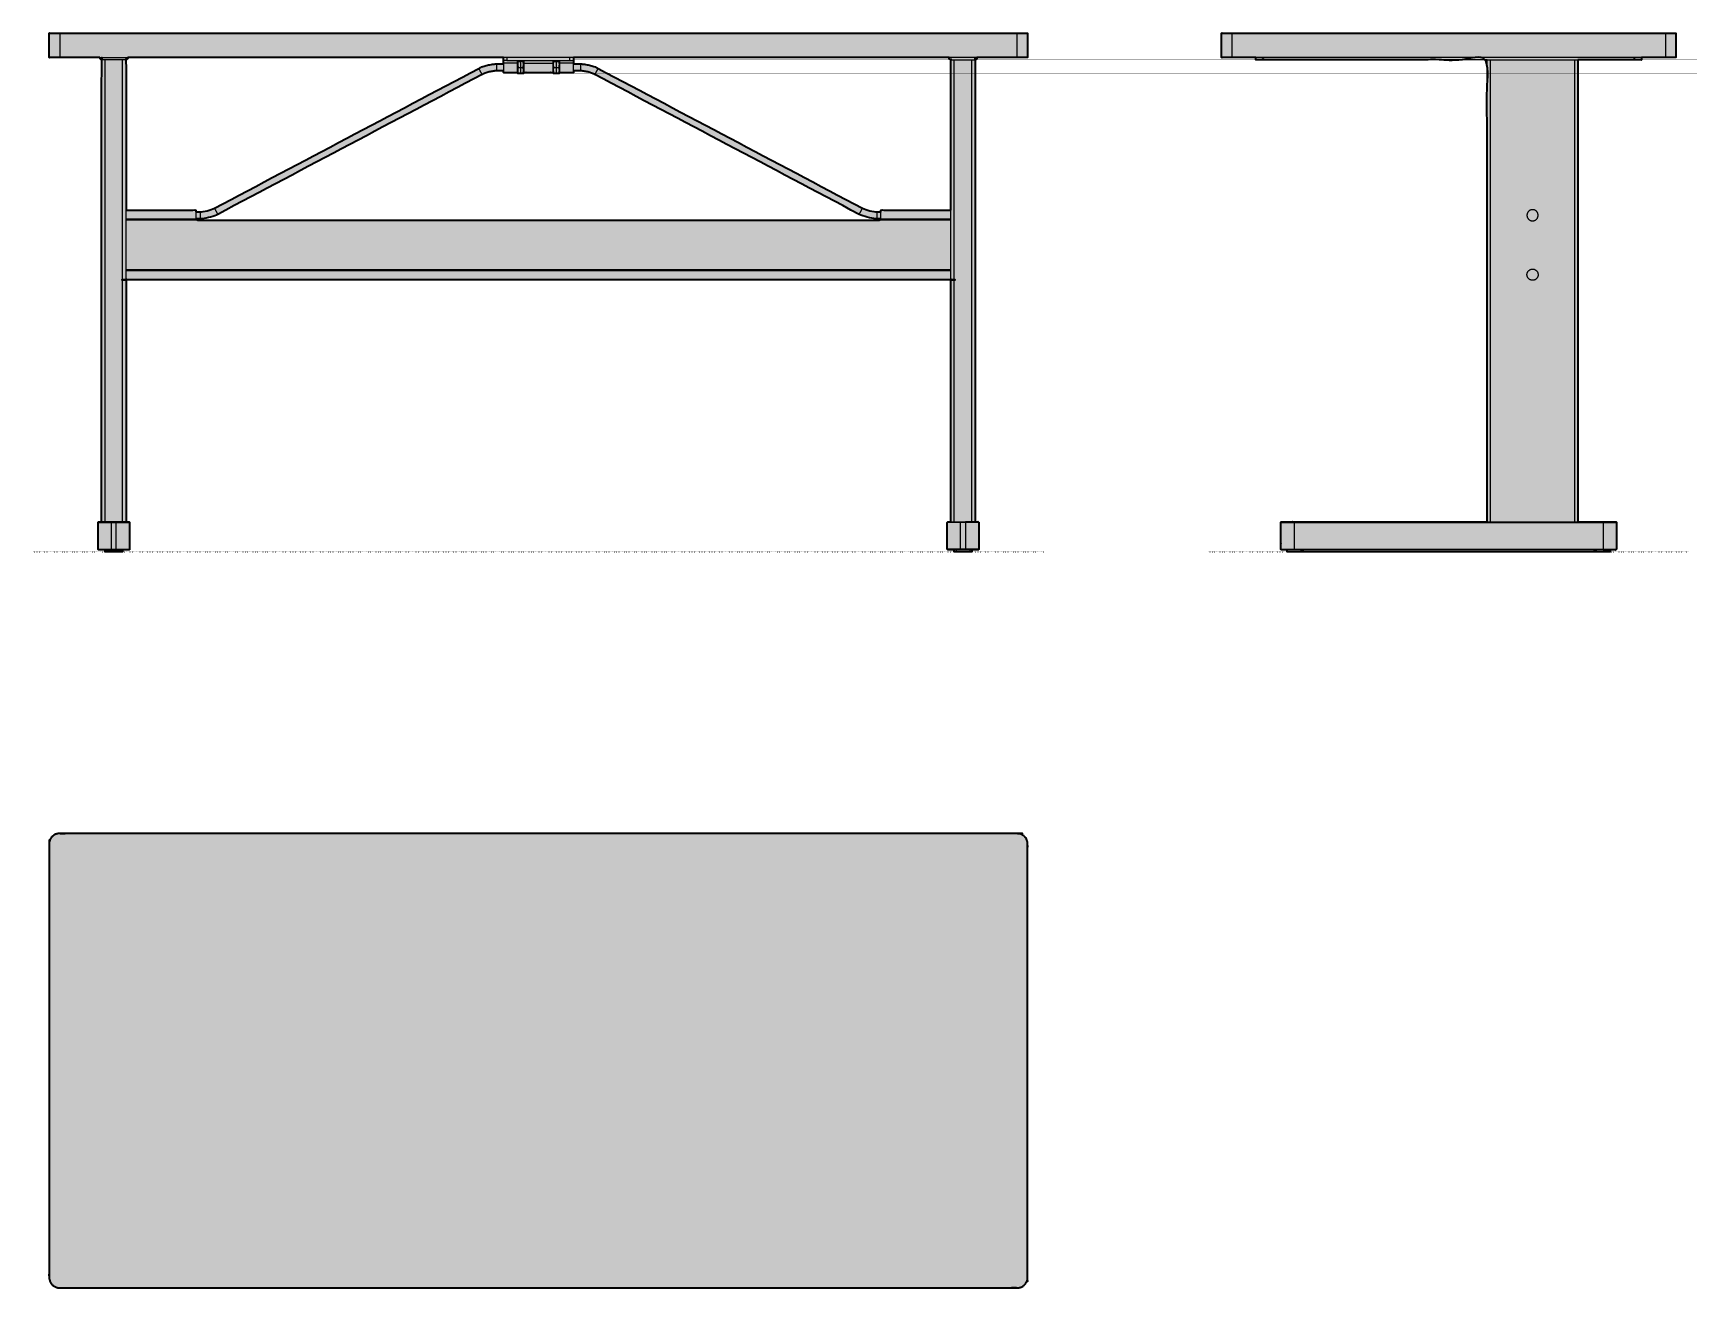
# Model space of a CAD drawing. Header units: millimetres. Extents: x 0 to 2369, y -1053 to 742.
import ezdxf

# ---------------------------------------------------------------- set-up
doc = ezdxf.new("R2010")
doc.units = ezdxf.units.MM
doc.linetypes.add('Dots', pattern=[1, 0, -1])
doc.layers.add('Blocks', color=7, linetype='Continuous')
doc.layers.add('Blocks$Fill', color=7, linetype='Continuous', true_color=0xffffff)
for name, color, linetype, lineweight, true_color in [('Blocks$Inner', 7, 'Continuous', 25, 0x007f00), ('Blocks$Outline', 7, 'Continuous', 35, 0xff3f3f), ('Groud', 7, 'Dots', 25, 0x243775)]:
    doc.layers.add(name, color=color, linetype=linetype, lineweight=lineweight, true_color=true_color)

# ---------------------------------------------------------------- blocks, each defined once
blk = doc.blocks.new('Passerelle Desk Office Desk Top')
at = {"layer": 'Blocks$Fill'}
blk.add_hatch(color=256, dxfattribs=at).paths.add_polyline_path([(15, -325), (14.7, -325), (14.3, -325), (14, -325), (13.7, -324.9), (13.3, -324.9), (13, -324.9), (12.6, -324.8), (12.3, -324.7), (11.9, -324.7), (11.6, -324.6), (11.2, -324.5), (10.9, -324.4), (10.5, -324.3), (10.2, -324.2), (9.8, -324.1), (9.5, -323.9), (9.1, -323.8), (8.8, -323.7), (8.4, -323.5), (8.1, -323.3), (7.8, -323.1), (7.4, -323), (7.1, -322.8), (6.8, -322.6), (6.5, -322.3), (6.2, -322.1), (5.8, -321.9), (5.5, -321.6), (5.2, -321.4), (5, -321.1), (4.7, -320.9), (4.4, -320.6), (4.1, -320.3), (3.9, -320), (3.6, -319.8), (3.4, -319.5), (3.1, -319.2), (2.9, -318.8), (2.7, -318.5), (2.4, -318.2), (2.2, -317.9), (2, -317.6), (1.9, -317.2), (1.7, -316.9), (1.5, -316.6), (1.3, -316.2), (1.2, -315.9), (1.1, -315.5), (0.9, -315.2), (0.8, -314.8), (0.7, -314.5), (0.6, -314.1), (0.5, -313.8), (0.4, -313.4), (0.3, -313.1), (0.3, -312.7), (0.2, -312.4), (0.1, -312), (0.1, -311.7), (0.1, -311.3), (0, -311), (0, -310.7), (0, -310.3), (0, -310), (0, 310), (0, 310.3), (0, 310.7), (0, 311), (0.1, 311.3), (0.1, 311.7), (0.1, 312), (0.2, 312.4), (0.3, 312.7), (0.3, 313.1), (0.4, 313.4), (0.5, 313.8), (0.6, 314.1), (0.7, 314.5), (0.8, 314.8), (0.9, 315.2), (1.1, 315.5), (1.2, 315.9), (1.3, 316.2), (1.5, 316.6), (1.7, 316.9), (1.9, 317.2), (2, 317.6), (2.2, 317.9), (2.4, 318.2), (2.7, 318.5), (2.9, 318.8), (3.1, 319.2), (3.4, 319.5), (3.6, 319.8), (3.9, 320), (4.1, 320.3), (4.4, 320.6), (4.7, 320.9), (5, 321.1), (5.2, 321.4), (5.5, 321.6), (5.8, 321.9), (6.2, 322.1), (6.5, 322.3), (6.8, 322.6), (7.1, 322.8), (7.4, 323), (7.8, 323.1), (8.1, 323.3), (8.4, 323.5), (8.8, 323.7), (9.1, 323.8), (9.5, 323.9), (9.8, 324.1), (10.2, 324.2), (10.5, 324.3), (10.9, 324.4), (11.2, 324.5), (11.6, 324.6), (11.9, 324.7), (12.3, 324.7), (12.6, 324.8), (13, 324.9), (13.3, 324.9), (13.7, 324.9), (14, 325), (14.3, 325), (14.7, 325), (15, 325), (1385, 325), (1385.3, 325), (1385.7, 325), (1386, 325), (1386.3, 324.9), (1386.7, 324.9), (1387, 324.9), (1387.4, 324.8), (1387.7, 324.7), (1388.1, 324.7), (1388.4, 324.6), (1388.8, 324.5), (1389.1, 324.4), (1389.5, 324.3), (1389.8, 324.2), (1390.2, 324.1), (1390.5, 323.9), (1390.9, 323.8), (1391.2, 323.7), (1391.6, 323.5), (1391.9, 323.3), (1392.2, 323.1), (1392.6, 323), (1392.9, 322.8), (1393.2, 322.6), (1393.5, 322.3), (1393.8, 322.1), (1394.2, 321.9), (1394.5, 321.6), (1394.8, 321.4), (1395, 321.1), (1395.3, 320.9), (1395.6, 320.6), (1395.9, 320.3), (1396.1, 320), (1396.4, 319.8), (1396.6, 319.5), (1396.9, 319.2), (1397.1, 318.8), (1397.3, 318.5), (1397.6, 318.2), (1397.8, 317.9), (1398, 317.6), (1398.1, 317.2), (1398.3, 316.9), (1398.5, 316.6), (1398.7, 316.2), (1398.8, 315.9), (1398.9, 315.5), (1399.1, 315.2), (1399.2, 314.8), (1399.3, 314.5), (1399.4, 314.1), (1399.5, 313.8), (1399.6, 313.4), (1399.7, 313.1), (1399.7, 312.7), (1399.8, 312.4), (1399.9, 312), (1399.9, 311.7), (1399.9, 311.3), (1400, 311), (1400, 310.7), (1400, 310.3), (1400, 310), (1400, -310), (1400, -310.3), (1400, -310.7), (1400, -311), (1399.9, -311.3), (1399.9, -311.7), (1399.9, -312), (1399.8, -312.4), (1399.7, -312.7), (1399.7, -313.1), (1399.6, -313.4), (1399.5, -313.8), (1399.4, -314.1), (1399.3, -314.5), (1399.2, -314.8), (1399.1, -315.2), (1398.9, -315.5), (1398.8, -315.9), (1398.7, -316.2), (1398.5, -316.6), (1398.3, -316.9), (1398.1, -317.2), (1398, -317.6), (1397.8, -317.9), (1397.6, -318.2), (1397.3, -318.5), (1397.1, -318.8), (1396.9, -319.2), (1396.6, -319.5), (1396.4, -319.8), (1396.1, -320), (1395.9, -320.3), (1395.6, -320.6), (1395.3, -320.9), (1395, -321.1), (1394.8, -321.4), (1394.5, -321.6), (1394.2, -321.9), (1393.8, -322.1), (1393.5, -322.3), (1393.2, -322.6), (1392.9, -322.8), (1392.6, -323), (1392.2, -323.1), (1391.9, -323.3), (1391.6, -323.5), (1391.2, -323.7), (1390.9, -323.8), (1390.5, -323.9), (1390.2, -324.1), (1389.8, -324.2), (1389.5, -324.3), (1389.1, -324.4), (1388.8, -324.5), (1388.4, -324.6), (1388.1, -324.7), (1387.7, -324.7), (1387.4, -324.8), (1387, -324.9), (1386.7, -324.9), (1386.3, -324.9), (1386, -325), (1385.7, -325), (1385.3, -325), (1385, -325)], flags=0)
at = {"layer": 'Blocks$Inner'}
for points in [[(0, 310), (0, 325), (15, 325)], [(1385, 325), (1400, 325), (1400, 310)], [(15, -325), (0, -325), (0, -310)], [(1400, -310), (1400, -325), (1385, -325)]]:
    blk.add_rational_spline(points, [1, 0.707106781187, 1], degree=2, dxfattribs=at)
for points in [[(0, -310), (0, 0), (0, 310)], [(15, 325), (700, 325), (1385, 325)], [(1400, 310), (1400, 0), (1400, -310)], [(1385, -325), (700, -325), (15, -325)]]:
    blk.add_open_spline(points, degree=2, dxfattribs=at)
at = {"layer": 'Blocks$Outline'}
blk.add_rational_spline([(15, -325), (0, -325), (0, -310), (0, 0), (0, 310), (0, 325), (15, 325), (700, 325), (1385, 325), (1400, 325), (1400, 310), (1400, 0), (1400, -310), (1400, -325), (1385, -325), (700, -325), (15, -325)], [1, 0.707106781187, 1, 1, 1, 0.707106781187, 1, 1, 1, 0.707106781187, 1, 1, 1, 0.707106781187, 1, 1, 1], degree=2, knots=[-4115, -4115, -4115, -4091.438055, -4091.438055, -3471.438055, -3471.438055, -3447.87611, -3447.87611, -2077.87611, -2077.87611, -2054.314165, -2054.314165, -1434.314165, -1434.314165, -1410.75222, -1410.75222, -40.75222, -40.75222, -40.75222], dxfattribs=at)
blk = doc.blocks.new('Passerelle Desk Office Desk Side')
at = {"layer": 'Blocks$Fill'}
blk.add_hatch(color=256, dxfattribs=at).paths.add_polyline_path([(33.7, 707), (18.7, 707), (18.7, 707), (18.7, 742), (18.7, 742), (33.7, 742), (653.7, 742), (668.7, 742), (668.7, 742), (668.7, 707), (668.7, 707), (653.7, 707), (619.7, 707), (619.7, 704), (619.7, 704), (614.4, 704), (614.4, 704), (528.7, 704), (528.7, 43), (528.7, 43), (564.7, 43), (582.7, 43), (582.8, 43), (582.9, 43), (582.9, 43), (583, 43), (583, 43), (583, 43), (583, 43), (583.1, 43), (583.1, 43), (583.1, 43), (583.1, 43), (583.2, 43), (583.2, 42.9), (583.2, 42.9), (583.2, 42.9), (583.3, 42.9), (583.3, 42.9), (583.3, 42.9), (583.3, 42.9), (583.3, 42.9), (583.3, 42.9), (583.4, 42.9), (583.4, 42.9), (583.4, 42.9), (583.4, 42.9), (583.4, 42.8), (583.4, 42.8), (583.4, 42.8), (583.4, 42.8), (583.4, 42.8), (583.4, 42.8), (583.5, 42.8), (583.5, 42.8), (583.5, 42.8), (583.5, 42.8), (583.5, 42.8), (583.5, 42.8), (583.5, 42.7), (583.5, 42.7), (583.5, 42.7), (583.5, 42.7), (583.5, 42.7), (583.5, 42.7), (583.6, 42.7), (583.6, 42.7), (583.6, 42.7), (583.6, 42.7), (583.6, 42.6), (583.6, 42.6), (583.6, 42.6), (583.6, 42.6), (583.6, 42.6), (583.6, 42.5), (583.6, 42.5), (583.6, 42.5), (583.6, 42.5), (583.7, 42.4), (583.7, 42.4), (583.7, 42.4), (583.7, 42.4), (583.7, 42.3), (583.7, 42.3), (583.7, 42.3), (583.7, 42.3), (583.7, 42.2), (583.7, 42.2), (583.7, 42.1), (583.7, 42), (583.7, 4), (583.7, 3.9), (583.7, 3.8), (583.7, 3.8), (583.7, 3.7), (583.7, 3.7), (583.7, 3.7), (583.7, 3.7), (583.7, 3.6), (583.7, 3.6), (583.7, 3.6), (583.7, 3.6), (583.6, 3.5), (583.6, 3.5), (583.6, 3.5), (583.6, 3.5), (583.6, 3.4), (583.6, 3.4), (583.6, 3.4), (583.6, 3.4), (583.6, 3.4), (583.6, 3.3), (583.6, 3.3), (583.6, 3.3), (583.6, 3.3), (583.5, 3.3), (583.5, 3.3), (583.5, 3.3), (583.5, 3.3), (583.5, 3.3), (583.5, 3.3), (583.5, 3.2), (583.5, 3.2), (583.5, 3.2), (583.5, 3.2), (583.5, 3.2), (583.5, 3.2), (583.4, 3.2), (583.4, 3.2), (583.4, 3.2), (583.4, 3.2), (583.4, 3.2), (583.4, 3.2), (583.4, 3.1), (583.4, 3.1), (583.4, 3.1), (583.4, 3.1), (583.3, 3.1), (583.3, 3.1), (583.3, 3.1), (583.3, 3.1), (583.3, 3.1), (583.3, 3.1), (583.2, 3.1), (583.2, 3.1), (583.2, 3.1), (583.2, 3), (583.1, 3), (583.1, 3), (583.1, 3), (583.1, 3), (583, 3), (583, 3), (583, 3), (583, 3), (582.9, 3), (582.9, 3), (582.8, 3), (574.7, 3), (574.7, 3), (574.7, 0), (574.7, 0), (554.7, 0), (554.7, 3), (554, 3), (554, 0), (553.8, 0), (552, 0), (135.4, 0), (133.4, 0), (133.4, 0), (133.4, 3), (132.7, 3), (132.7, 3), (132.7, 0), (132.7, 0), (112.7, 0), (112.7, 3), (104.7, 3), (104.6, 3), (104.5, 3), (104.5, 3), (104.4, 3), (104.4, 3), (104.4, 3), (104.3, 3), (104.3, 3), (104.3, 3), (104.3, 3), (104.2, 3), (104.2, 3), (104.2, 3.1), (104.2, 3.1), (104.1, 3.1), (104.1, 3.1), (104.1, 3.1), (104.1, 3.1), (104.1, 3.1), (104, 3.1), (104, 3.1), (104, 3.1), (104, 3.1), (104, 3.1), (104, 3.1), (104, 3.2), (104, 3.2), (104, 3.2), (103.9, 3.2), (103.9, 3.2), (103.9, 3.2), (103.9, 3.2), (103.9, 3.2), (103.9, 3.2), (103.9, 3.2), (103.9, 3.2), (103.9, 3.2), (103.9, 3.3), (103.9, 3.3), (103.9, 3.3), (103.8, 3.3), (103.8, 3.3), (103.8, 3.3), (103.8, 3.3), (103.8, 3.3), (103.8, 3.3), (103.8, 3.3), (103.8, 3.4), (103.8, 3.4), (103.8, 3.4), (103.8, 3.4), (103.8, 3.4), (103.8, 3.5), (103.7, 3.5), (103.7, 3.5), (103.7, 3.5), (103.7, 3.6), (103.7, 3.6), (103.7, 3.6), (103.7, 3.6), (103.7, 3.7), (103.7, 3.7), (103.7, 3.7), (103.7, 3.7), (103.7, 3.8), (103.7, 3.8), (103.7, 3.9), (103.7, 4), (103.7, 42), (103.7, 42.1), (103.7, 42.2), (103.7, 42.2), (103.7, 42.3), (103.7, 42.3), (103.7, 42.3), (103.7, 42.3), (103.7, 42.4), (103.7, 42.4), (103.7, 42.4), (103.7, 42.4), (103.7, 42.5), (103.7, 42.5), (103.7, 42.5), (103.8, 42.5), (103.8, 42.6), (103.8, 42.6), (103.8, 42.6), (103.8, 42.6), (103.8, 42.6), (103.8, 42.7), (103.8, 42.7), (103.8, 42.7), (103.8, 42.7), (103.8, 42.7), (103.8, 42.7), (103.8, 42.7), (103.9, 42.7), (103.9, 42.7), (103.9, 42.7), (103.9, 42.8), (103.9, 42.8), (103.9, 42.8), (103.9, 42.8), (103.9, 42.8), (103.9, 42.8), (103.9, 42.8), (103.9, 42.8), (103.9, 42.8), (104, 42.8), (104, 42.8), (104, 42.8), (104, 42.9), (104, 42.9), (104, 42.9), (104, 42.9), (104, 42.9), (104, 42.9), (104.1, 42.9), (104.1, 42.9), (104.1, 42.9), (104.1, 42.9), (104.1, 42.9), (104.2, 42.9), (104.2, 42.9), (104.2, 43), (104.2, 43), (104.3, 43), (104.3, 43), (104.3, 43), (104.3, 43), (104.4, 43), (104.4, 43), (104.4, 43), (104.5, 43), (104.5, 43), (104.6, 43), (122.7, 43), (398.7, 43), (398.7, 704), (73, 704), (73, 704), (71.9, 704), (67.7, 704), (67.7, 704), (67.7, 707)], flags=0)
at = {"layer": 'Blocks$Inner'}
for points in [[(33.7, 742), (18.7, 742), (18.7, 742)], [(668.7, 742), (668.7, 742), (653.7, 742)], [(18.7, 707), (18.7, 707), (33.7, 707)], [(523.7, 704), (528.7, 704), (528.7, 704)], [(653.7, 707), (668.7, 707), (668.7, 707)], [(103.7, 42), (103.7, 42), (122.7, 42)], [(564.7, 42), (583.7, 42), (583.7, 42)], [(112.7, 0), (112.7, 0), (122.7, 0)], [(122.7, 0), (132.7, 0), (132.7, 0)], [(554.7, 0), (554.7, 0), (564.7, 0)], [(564.7, 4), (583.7, 4), (583.7, 4)], [(564.7, 0), (574.7, 0), (574.7, 0)]]:
    blk.add_rational_spline(points, [1, 0.707106781187, 1], degree=2, dxfattribs=at)
for points, degree in [([(18.7, 742), (18.7, 724.5), (18.7, 707)], 2), ([(33.7, 742), (343.7, 742), (653.7, 742)], 2), ([(33.7, 707), (33.7, 724.5), (33.7, 742)], 2), ([(653.7, 742), (653.7, 724.5), (653.7, 707)], 2), ([(668.7, 707), (668.7, 724.5), (668.7, 742)], 2), ([(67.7, 707), (50.7, 707), (33.7, 707)], 2), ([(619.7, 707), (343.7, 707), (67.7, 707)], 2), ([(67.7, 707), (67.7, 705.5), (67.7, 704)], 2), ([(398.7, 704), (235.8, 704), (73, 704)], 2), ([(398.7, 43), (398.7, 373.5), (398.7, 704)], 2), ([(398.7, 704), (401.2, 704), (403.7, 704)], 2), ([(403.7, 704), (463.7, 704), (523.7, 704)], 2), ([(403.7, 43), (403.7, 373.5), (403.7, 704)], 2), ([(523.7, 704), (523.7, 373.5), (523.7, 43)], 2), ([(528.7, 704), (571.5, 704), (614.4, 704)], 2), ([(528.7, 704), (528.7, 373.5), (528.7, 43)], 2), ([(619.7, 704), (619.7, 705.5), (619.7, 707)], 2), ([(653.7, 707), (636.7, 707), (619.7, 707)], 2), ([(103.7, 4), (103.7, 23), (103.7, 42)], 2), ([(104.7, 43), (104.7, 43), (105.6, 43), (109.6, 43), (115.6, 43), (120.3, 43), (122.7, 43)], 3), ([(122.7, 43), (214.7, 43), (306.7, 43), (398.7, 43)], 3), ([(122.7, 42), (122.7, 23), (122.7, 4)], 2), ([(122.7, 42), (343.7, 42), (564.7, 42)], 2), ([(398.7, 43), (442, 43), (485.4, 43), (528.7, 43)], 3), ([(528.7, 43), (540.7, 43), (552.7, 43), (564.7, 43)], 3), ([(582.7, 43), (582.7, 43), (581.8, 43), (577.8, 43), (571.8, 43), (567, 43), (564.7, 43)], 3), ([(564.7, 42), (564.7, 23), (564.7, 4)], 2), ([(583.7, 4), (583.7, 23), (583.7, 42)], 2), ([(103.7, 4), (103.7, 4), (104.7, 4), (108.9, 4), (115.2, 4), (120.2, 4), (122.7, 4)], 3), ([(112.7, 3), (112.7, 1.5), (112.7, 0)], 2), ([(122.7, 4), (343.7, 4), (564.7, 4)], 2), ([(132.7, 3), (127.7, 3), (122.7, 3)], 2), ([(132.7, 0), (132.7, 1.5), (132.7, 3)], 2), ([(133.4, 3), (133.1, 3), (132.7, 3)], 2), ([(133.4, 0), (133.4, 1.5), (133.4, 3)], 2), ([(554, 3), (343.7, 3), (133.4, 3)], 2), ([(135.4, 3), (135.4, 1.5), (135.4, 0)], 2), ([(135.4, 0), (343.7, 0), (552, 0)], 2), ([(552, 0), (552, 1.5), (552, 3)], 2), ([(554.7, 3), (554.3, 3), (554, 3)], 2), ([(554, 3), (554, 1.5), (554, 0)], 2), ([(554.7, 3), (554.7, 1.5), (554.7, 0)], 2), ([(564.7, 3), (559.7, 3), (554.7, 3)], 2), ([(574.7, 0), (574.7, 1.5), (574.7, 3)], 2)]:
    blk.add_open_spline(points, degree=degree, dxfattribs=at)
for points, weights, knots in [([(67.7, 704), (67.7, 704), (71.9, 704), (72.4, 704), (73, 704)], [1, 0.964763821238, 1, 0.995141797318, 1], [72.00034, 72.00034, 72.00034, 88.727613, 88.727613, 90.508401, 90.508401, 90.508401]), ([(614.4, 704), (615, 704), (615.4, 704), (619.7, 704), (619.7, 704)], [1, 0.995141797322, 1, 0.964763821237, 1], [913.821496, 913.821496, 913.821496, 915.602284, 915.602284, 932.329556, 932.329556, 932.329556]), ([(471.7, 481.5), (471.7, 473.5), (463.7, 473.5), (455.7, 473.5), (455.7, 481.5), (455.7, 489.5), (463.7, 489.5), (471.7, 489.5), (471.7, 481.5)], [1, 0.707106781187, 1, 0.707106781187, 1, 0.707106781187, 1, 0.707106781187, 1], [0, 0, 0, 12.566371, 12.566371, 25.132741, 25.132741, 37.699112, 37.699112, 50.265482, 50.265482, 50.265482]), ([(471.7, 396.5), (471.7, 404.5), (463.7, 404.5), (455.7, 404.5), (455.7, 396.5), (455.7, 388.5), (463.7, 388.5), (471.7, 388.5), (471.7, 396.5)], [1, 0.707106781187, 1, 0.707106781187, 1, 0.707106781187, 1, 0.707106781187, 1], [0, 0, 0, 12.566371, 12.566371, 25.132741, 25.132741, 37.699112, 37.699112, 50.265482, 50.265482, 50.265482]), ([(135.4, 0), (134.1, 0), (133.6, 0), (133.4, 0), (133.4, 0)], [1, 0.844512117352, 1, 0.938963958666, 0.925846742623], [0, 0, 0, 2.260571, 2.260571, 3.147948, 3.147948, 3.147948]), ([(554, 0), (554, 0), (553.8, 0), (553.2, 0), (552, 0)], [0.925846767642, 0.938964016875, 1, 0.844512117352, 1], [862.969355, 862.969355, 862.969355, 863.856731, 863.856731, 866.117303, 866.117303, 866.117303])]:
    blk.add_rational_spline(points, weights, degree=2, knots=knots, dxfattribs=at)
for points, degree, knots in [([(73, 704), (73.2, 704), (73.4, 704), (73.9, 704.1), (74.2, 704.2), (74.7, 704.4), (75, 704.5), (75.6, 704.8), (75.9, 704.9), (76.7, 705.3), (77.3, 705.7), (78.5, 706.3), (79.1, 706.7), (79.7, 707)], 3, [90.508401, 90.508401, 90.508401, 90.508401, 91.534319, 91.534319, 92.56133, 92.56133, 93.5933, 93.5933, 94.625217, 94.625217, 96.687004, 96.687004, 98.749008, 98.749008, 98.749008, 98.749008]), ([(607.7, 707), (608.3, 706.7), (608.9, 706.3), (610, 705.7), (610.6, 705.3), (611.5, 704.9), (611.8, 704.8), (612.4, 704.5), (612.6, 704.4), (613.2, 704.2), (613.4, 704.1), (613.9, 704), (614.2, 704), (614.4, 704)], 3, [-8.240606, -8.240606, -8.240606, -8.240606, -6.1786, -6.1786, -4.116816, -4.116816, -3.08439, -3.08439, -2.052971, -2.052971, -1.025751, -1.025751, 0, 0, 0, 0]), ([(103.7, 42), (103.7, 42.2), (103.7, 42.3), (103.8, 42.7), (104, 42.9), (104.3, 43), (104.5, 43), (104.7, 43)], 5, [62.786658, 62.786658, 62.786658, 62.786658, 62.786658, 62.786658, 63.657047, 63.657047, 64.527435, 64.527435, 64.527435, 64.527435, 64.527435, 64.527435]), ([(122.7, 43), (122.7, 43), (122.7, 43), (122.7, 42.9), (122.7, 42.7), (122.7, 42.3), (122.7, 42.2), (122.7, 42)], 5, [28.732055, 28.732055, 28.732055, 28.732055, 28.732055, 28.732055, 29.586591, 29.586591, 30.456979, 30.456979, 30.456979, 30.456979, 30.456979, 30.456979]), ([(564.7, 43), (564.7, 43), (564.7, 43), (564.7, 42.9), (564.7, 42.7), (564.7, 42.3), (564.7, 42.2), (564.7, 42)], 5, [535.267528, 535.267528, 535.267528, 535.267528, 535.267528, 535.267528, 536.122062, 536.122062, 536.99245, 536.99245, 536.99245, 536.99245, 536.99245, 536.99245]), ([(583.7, 42), (583.7, 42.2), (583.7, 42.3), (583.6, 42.7), (583.4, 42.9), (583, 43), (582.9, 43), (582.7, 43)], 5, [645.206058, 645.206058, 645.206058, 645.206058, 645.206058, 645.206058, 646.076447, 646.076447, 646.946835, 646.946835, 646.946835, 646.946835, 646.946835, 646.946835]), ([(104.7, 3), (104.5, 3), (104.3, 3), (104, 3.1), (103.8, 3.3), (103.7, 3.7), (103.7, 3.8), (103.7, 4)], 5, [23.786658, 23.786658, 23.786658, 23.786658, 23.786658, 23.786658, 24.286658, 24.286658, 24.786658, 24.786658, 24.786658, 24.786658, 24.786658, 24.786658]), ([(112.7, 3), (111.7, 3), (109, 3), (105.6, 3), (104.7, 3), (104.7, 3)], 3, [22.8043029, 22.8043029, 22.8043029, 22.8043029, 23.0012587, 23.3939584, 23.7866582, 23.7866582, 23.7866582, 23.7866582]), ([(122.7, 3), (120.3, 3), (116.8, 3), (113.7, 3), (112.7, 3)], 3, [22.2158619, 22.2158619, 22.2158619, 22.2158619, 22.608562, 22.8043029, 22.8043029, 22.8043029, 22.8043029]), ([(122.7, 4), (122.7, 3.8), (122.7, 3.7), (122.7, 3.3), (122.7, 3.1), (122.7, 3), (122.7, 3), (122.7, 3)], 5, [68.456979, 68.456979, 68.456979, 68.456979, 68.456979, 68.456979, 69.327368, 69.327368, 70.197756, 70.197756, 70.197756, 70.197756, 70.197756, 70.197756]), ([(564.7, 4), (564.7, 3.8), (564.7, 3.7), (564.7, 3.3), (564.7, 3.1), (564.7, 3), (564.7, 3), (564.7, 3)], 5, [574.99245, 574.99245, 574.99245, 574.99245, 574.99245, 574.99245, 575.862838, 575.862838, 576.733227, 576.733227, 576.733227, 576.733227, 576.733227, 576.733227]), ([(564.7, 3), (567, 3), (570.6, 3), (573.7, 3), (574.7, 3)], 3, [576.733227, 576.733227, 576.733227, 576.733227, 583.916241, 587.508528, 587.508528, 587.508528, 587.508528]), ([(574.7, 3), (575.7, 3), (578.4, 3), (581.8, 3), (582.7, 3), (582.7, 3)], 3, [587.508528, 587.508528, 587.508528, 587.508528, 591.099254, 598.282268, 605.465282, 605.465282, 605.465282, 605.465282]), ([(582.7, 3), (582.9, 3), (583, 3), (583.4, 3.1), (583.6, 3.3), (583.7, 3.7), (583.7, 3.8), (583.7, 4)], 5, [605.465282, 605.465282, 605.465282, 605.465282, 605.465282, 605.465282, 606.33567, 606.33567, 607.206058, 607.206058, 607.206058, 607.206058, 607.206058, 607.206058])]:
    blk.add_open_spline(points, degree=degree, knots=knots, dxfattribs=at)
at = {"layer": 'Blocks$Outline'}
blk.add_lwpolyline([(552, 0), (135.4, 0)], dxfattribs=at)
for points, weights, degree, knots in [([(33.7, 707), (18.7, 707), (18.7, 707), (18.7, 724.5), (18.7, 742), (18.7, 742), (33.7, 742)], [1, 0.707106781187, 1, 1, 1, 0.707106781187, 1], 2, [-634.492148, -634.492148, -634.492148, -610.930203, -610.930203, -575.930203, -575.930203, -552.368258, -552.368258, -552.368258]), ([(653.7, 742), (668.7, 742), (668.7, 742), (668.7, 724.5), (668.7, 707), (668.7, 707), (653.7, 707)], [1, 0.707106781187, 1, 1, 1, 0.707106781187, 1], 2, [-137.631742, -137.631742, -137.631742, -114.069797, -114.069797, -79.069797, -79.069797, -55.507852, -55.507852, -55.507852]), ([(73, 704), (73, 704), (73, 704), (73, 704), (72.6, 704), (72.2, 704), (71.9, 704), (69.1, 704), (67.7, 704), (67.7, 704), (67.7, 705), (67.7, 706), (67.7, 707)], [0.930769230769, 0.930769230769, 0.930769230769, 0.930769230769, 0.92775465372, 0.92775465372, 0.930769230769, 0.908904730101, 0.908904730101, 0.930769230769, 0.930769230769, 0.930769230769, 0.930769230769], 3, [-90.572521, -90.572521, -90.572521, -90.572521, -90.508405, -90.508405, -90.508405, -88.727617, -88.727617, -88.727617, -72.000341, -72.000341, -72.000341, -69.00034, -69.00034, -69.00034, -69.00034]), ([(619.7, 707), (619.7, 705.5), (619.7, 704), (619.7, 704), (615.4, 704), (615, 704), (614.4, 704)], [1, 1, 1, 0.964763821237, 1, 0.995141797322, 1], 2, [-935.329556, -935.329556, -935.329556, -932.329556, -932.329556, -915.602284, -915.602284, -913.821496, -913.821496, -913.821496]), ([(132.7, 3), (132.7, 1.5), (132.7, 0), (132.7, 0), (122.7, 0), (112.7, 0), (112.7, 0), (112.7, 1.5), (112.7, 3)], [1, 1, 1, 0.707106781187, 1, 0.707106781187, 1, 1, 1], 2, [-108.202124, -108.202124, -108.202124, -105.202124, -105.202124, -89.49416, -89.49416, -73.786197, -73.786197, -70.786197, -70.786197, -70.786197]), ([(135.4, 0), (135, 0), (134.5, 0), (134.1, 0), (133.8, 0), (133.6, 0), (133.5, 0), (133.5, 0), (133.4, 0), (133.4, 0), (133.4, 0), (133.4, 0.6), (133.4, 1.2), (133.4, 1.8), (133.4, 2.4), (133.4, 3), (133.3, 3), (133.1, 3), (133, 3), (132.8, 3), (132.7, 3), (132.7, 3), (132.7, 3), (132.7, 3), (132.7, 3), (132.7, 3)], [1, 0.937804846941, 0.906707270411, 0.906707270411, 0.937804846941, 1, 0.975585583466, 0.955963049462, 0.941132397986, 0.93109362904, 0.925846742623, 0.925846742623, 0.925846742623, 0.925846742623, 0.925846742623, 0.925846742623, 0.925846742623, 0.925846742623, 0.925846742623, 0.925846742623, 0.925846742623, 0.925846742623, 0.925846742623, 0.925846742623, 0.925846742623, 0.925846742623], 5, [0, 0, 0, 0, 0, 0, 2.260571, 2.260571, 2.260571, 2.260571, 2.260571, 3.147948, 3.147948, 3.147948, 3.147948, 3.147948, 6.147948, 6.147948, 6.147948, 6.147948, 6.147948, 7.224616, 7.224616, 7.224616, 7.224616, 7.224616, 7.224655, 7.224655, 7.224655, 7.224655, 7.224655, 7.224655]), ([(554.7, 3), (554.7, 3), (554.3, 3), (554, 3), (554, 1.5), (554, 0), (554, 0), (553.8, 0), (553.2, 0), (552, 0)], [1, 1, 1, 1, 1, 1, 1.01416784039, 1.08009233812, 0.912151067398, 1.08009233812], 2, [858.8787, 858.8787, 858.8787, 858.878755, 859.969308, 859.969308, 862.969331, 862.969331, 863.856714, 863.856714, 866.117303, 866.117303, 866.117303]), ([(574.7, 3), (574.7, 1.5), (574.7, 0), (574.7, 0), (564.7, 0), (554.7, 0), (554.7, 0), (554.7, 1.5), (554.7, 3)], [1, 1, 1, 0.707106781187, 1, 0.707106781187, 1, 1, 1], 2, [-896.294627, -896.294627, -896.294627, -893.294627, -893.294627, -877.586663, -877.586663, -861.8787, -861.8787, -858.8787, -858.8787, -858.8787])]:
    blk.add_rational_spline(points, weights, degree=degree, knots=knots, dxfattribs=at)
for points, degree in [([(33.7, 742), (343.7, 742), (653.7, 742)], 2), ([(67.7, 707), (50.7, 707), (33.7, 707)], 2), ([(614.4, 704), (571.5, 704), (528.7, 704)], 2), ([(528.7, 704), (528.7, 373.5), (528.7, 43)], 2), ([(614.4, 704), (614.4, 704), (614.4, 704), (614.4, 704)], 3)]:
    blk.add_open_spline(points, degree=degree, dxfattribs=at)
for points, degree, knots in [([(398.7, 43), (398.7, 373.5), (398.7, 704), (235.9, 704), (73, 704)], 2, [276.003958, 276.003958, 276.003958, 937.003958, 937.003958, 1411.845916, 1411.845916, 1411.845916]), ([(653.7, 707), (636.7, 707), (619.7, 707), (619.7, 707), (619.7, 707)], 2, [-102.631742, -102.631742, -102.631742, -68.631951, -68.631951, -68.631898, -68.631898, -68.631898]), ([(112.7, 3), (112.7, 3), (112.1, 3), (111.5, 3), (111, 3), (109.4, 3), (108.1, 3), (107.3, 3), (105.9, 3), (105.1, 3), (104.8, 3), (104.7, 3), (104.7, 3), (104.5, 3), (104.3, 3), (104, 3.1), (103.8, 3.3), (103.7, 3.7), (103.7, 3.8), (103.7, 4), (103.7, 11.6), (103.7, 19.2), (103.7, 26.8), (103.7, 34.4), (103.7, 42), (103.7, 42.2), (103.7, 42.3), (103.8, 42.7), (104, 42.9), (104.3, 43), (104.5, 43), (104.7, 43), (104.7, 43), (104.8, 43), (105.1, 43), (105.9, 43), (107.3, 43), (108.1, 43), (109.9, 43), (112.1, 43), (113.2, 43), (115.7, 43), (118.5, 43), (119.9, 43), (121.3, 43), (122.7, 43), (177.9, 43), (233.1, 43), (288.3, 43), (343.5, 43), (398.7, 43)], 5, [22.804303, 22.804303, 22.804303, 22.804303, 22.804303, 22.804303, 22.804304, 23.001258, 23.001258, 23.001258, 23.393958, 23.393958, 23.393958, 23.786657, 23.786657, 23.786657, 23.786657, 23.786657, 24.286657, 24.286657, 24.786657, 24.786657, 24.786657, 24.786657, 24.786657, 62.786657, 62.786657, 62.786657, 62.786657, 62.786657, 63.657046, 63.657046, 64.527434, 64.527434, 64.527434, 64.527434, 64.527434, 71.710448, 71.710448, 71.710448, 78.893462, 78.893462, 78.893462, 86.076475, 86.076475, 86.076475, 93.259489, 93.259489, 93.259489, 93.259489, 93.259489, 369.263391, 369.263391, 369.263391, 369.263391, 369.263391, 369.263391]), ([(528.7, 43), (528.7, 43), (528.7, 43), (528.7, 43), (528.7, 43), (528.7, 43), (535.9, 43), (543.1, 43), (550.3, 43), (557.5, 43), (564.7, 43)], 5, [499.263782, 499.263782, 499.263782, 499.263782, 499.263782, 499.263782, 499.263873, 499.263873, 499.263873, 499.263873, 499.263873, 535.267528, 535.267528, 535.267528, 535.267528, 535.267528, 535.267528]), ([(564.7, 43), (566.1, 43), (567.5, 43), (568.9, 43), (571.6, 43), (574.1, 43), (575.3, 43), (577.5, 43), (579.3, 43), (580.1, 43), (581.5, 43), (582.3, 43), (582.6, 43), (582.7, 43), (582.7, 43), (582.9, 43), (583, 43), (583.4, 42.9), (583.6, 42.7), (583.7, 42.3), (583.7, 42.2), (583.7, 42), (583.7, 34.4), (583.7, 26.8), (583.7, 19.2), (583.7, 11.6), (583.7, 4), (583.7, 3.8), (583.7, 3.7), (583.6, 3.3), (583.4, 3.1), (583, 3), (582.9, 3), (582.7, 3), (582.7, 3), (582.6, 3), (582.3, 3), (581.5, 3), (580.1, 3), (579.3, 3), (578, 3), (576.4, 3), (575.8, 3), (575.3, 3), (574.7, 3), (574.7, 3), (574.7, 3), (574.7, 3), (574.7, 3), (574.7, 3)], 5, [-675.67889, -675.67889, -675.67889, -675.67889, -675.67889, -675.67889, -668.495876, -668.495876, -668.495876, -661.312862, -661.312862, -661.312862, -654.129849, -654.129849, -654.129849, -646.946835, -646.946835, -646.946835, -646.946835, -646.946835, -646.076447, -646.076447, -645.206058, -645.206058, -645.206058, -645.206058, -645.206058, -607.206058, -607.206058, -607.206058, -607.206058, -607.206058, -606.33567, -606.33567, -605.465282, -605.465282, -605.465282, -605.465282, -605.465282, -598.282268, -598.282268, -598.282268, -591.099254, -591.099254, -591.099254, -587.508528, -587.508528, -587.508528, -587.508528, -587.508528, -587.50826, -587.50826, -587.50826, -587.50826, -587.50826, -587.50826])]:
    blk.add_open_spline(points, degree=degree, knots=knots, dxfattribs=at)
blk = doc.blocks.new('Passerelle Desk Office Desk Front')
at = {"layer": 'Blocks$Fill'}
h = blk.add_hatch(color=256, dxfattribs=at)
h.paths.add_polyline_path([(38, 707), (23, 707), (23, 707), (23, 742), (23, 742), (38, 742), (1408, 742), (1423, 742), (1423, 707), (1423, 707), (1408, 707), (1350.5, 707), (1350.5, 706.9), (1350.5, 706.9), (1350.5, 706.8), (1350.5, 706.7), (1350.5, 706.7), (1350.5, 706.6), (1350.5, 706.6), (1350.5, 706.5), (1350.5, 706.4), (1350.5, 706.4), (1350.5, 706.3), (1350.4, 706.2), (1350.4, 706.2), (1350.4, 706.1), (1350.4, 706.1), (1350.4, 706), (1350.3, 705.9), (1350.3, 705.9), (1350.3, 705.8), (1350.3, 705.7), (1350.2, 705.7), (1350.2, 705.6), (1350.2, 705.6), (1350.1, 705.5), (1350.1, 705.4), (1350.1, 705.4), (1350, 705.3), (1350, 705.3), (1350, 705.2), (1349.9, 705.2), (1349.9, 705.1), (1349.8, 705.1), (1349.8, 705), (1349.7, 704.9), (1349.7, 704.9), (1349.6, 704.8), (1349.6, 704.8), (1349.5, 704.7), (1349.5, 704.7), (1349.4, 704.6), (1349.3, 704.6), (1349.3, 704.6), (1349.2, 704.5), (1349.2, 704.5), (1349.1, 704.4), (1349, 704.4), (1348.9, 704.3), (1348.9, 704.3), (1348.8, 704.3), (1348.7, 704.2), (1348.6, 704.2), (1348.6, 704.2), (1348.5, 704.2), (1348.4, 704.1), (1348.3, 704.1), (1348.2, 704.1), (1348.2, 704.1), (1348.1, 704), (1348, 704), (1347.9, 704), (1347.8, 704), (1347.8, 704), (1347.7, 704), (1347.6, 704), (1348, 704), (1348, 704), (1348, 43), (1348, 43), (1350.7, 43), (1352, 43), (1352.1, 43), (1352.2, 43), (1352.3, 43), (1352.3, 43), (1352.3, 43), (1352.4, 43), (1352.4, 43), (1352.4, 43), (1352.4, 43), (1352.5, 43), (1352.5, 43), (1352.5, 43), (1352.5, 42.9), (1352.6, 42.9), (1352.6, 42.9), (1352.6, 42.9), (1352.6, 42.9), (1352.7, 42.9), (1352.7, 42.9), (1352.7, 42.9), (1352.7, 42.9), (1352.7, 42.9), (1352.7, 42.9), (1352.7, 42.9), (1352.7, 42.9), (1352.7, 42.8), (1352.8, 42.8), (1352.8, 42.8), (1352.8, 42.8), (1352.8, 42.8), (1352.8, 42.8), (1352.8, 42.8), (1352.8, 42.8), (1352.8, 42.8), (1352.8, 42.8), (1352.8, 42.8), (1352.8, 42.8), (1352.9, 42.7), (1352.9, 42.7), (1352.9, 42.7), (1352.9, 42.7), (1352.9, 42.7), (1352.9, 42.7), (1352.9, 42.7), (1352.9, 42.7), (1352.9, 42.7), (1352.9, 42.7), (1352.9, 42.6), (1352.9, 42.6), (1352.9, 42.6), (1353, 42.6), (1353, 42.6), (1353, 42.5), (1353, 42.5), (1353, 42.5), (1353, 42.5), (1353, 42.4), (1353, 42.4), (1353, 42.4), (1353, 42.4), (1353, 42.3), (1353, 42.3), (1353, 42.3), (1353, 42.3), (1353, 42.2), (1353, 42.2), (1353, 42.1), (1353, 42), (1353, 4), (1353, 3.9), (1353, 3.8), (1353, 3.8), (1353, 3.7), (1353, 3.7), (1353, 3.7), (1353, 3.7), (1353, 3.6), (1353, 3.6), (1353, 3.6), (1353, 3.6), (1353, 3.5), (1353, 3.5), (1353, 3.5), (1353, 3.5), (1353, 3.4), (1353, 3.4), (1352.9, 3.4), (1352.9, 3.4), (1352.9, 3.4), (1352.9, 3.3), (1352.9, 3.3), (1352.9, 3.3), (1352.9, 3.3), (1352.9, 3.3), (1352.9, 3.3), (1352.9, 3.3), (1352.9, 3.3), (1352.9, 3.3), (1352.9, 3.3), (1352.8, 3.2), (1352.8, 3.2), (1352.8, 3.2), (1352.8, 3.2), (1352.8, 3.2), (1352.8, 3.2), (1352.8, 3.2), (1352.8, 3.2), (1352.8, 3.2), (1352.8, 3.2), (1352.8, 3.2), (1352.7, 3.2), (1352.7, 3.1), (1352.7, 3.1), (1352.7, 3.1), (1352.7, 3.1), (1352.7, 3.1), (1352.7, 3.1), (1352.7, 3.1), (1352.7, 3.1), (1352.6, 3.1), (1352.6, 3.1), (1352.6, 3.1), (1352.6, 3.1), (1352.5, 3.1), (1352.5, 3), (1352.5, 3), (1352.5, 3), (1352.4, 3), (1352.4, 3), (1352.4, 3), (1352.4, 3), (1352.3, 3), (1352.3, 3), (1352.3, 3), (1352.2, 3), (1352.1, 3), (1343, 3), (1343, 0), (1343, 0), (1340.5, 0), (1340.5, 0), (1330.5, 0), (1320.5, 0), (1318, 0), (1318, 0), (1318, 3), (1318, 3), (1314.3, 3), (1309, 3), (1308.9, 3), (1308.9, 3), (1308.8, 3), (1308.8, 3), (1308.8, 3), (1308.7, 3), (1308.7, 3), (1308.7, 3), (1308.6, 3), (1308.6, 3), (1308.6, 3), (1308.6, 3), (1308.5, 3.1), (1308.5, 3.1), (1308.5, 3.1), (1308.5, 3.1), (1308.4, 3.1), (1308.4, 3.1), (1308.4, 3.1), (1308.4, 3.1), (1308.4, 3.1), (1308.4, 3.1), (1308.4, 3.1), (1308.4, 3.1), (1308.3, 3.1), (1308.3, 3.2), (1308.3, 3.2), (1308.3, 3.2), (1308.3, 3.2), (1308.3, 3.2), (1308.3, 3.2), (1308.3, 3.2), (1308.3, 3.2), (1308.3, 3.2), (1308.3, 3.2), (1308.2, 3.2), (1308.2, 3.2), (1308.2, 3.3), (1308.2, 3.3), (1308.2, 3.3), (1308.2, 3.3), (1308.2, 3.3), (1308.2, 3.3), (1308.2, 3.3), (1308.2, 3.3), (1308.2, 3.3), (1308.2, 3.3), (1308.2, 3.4), (1308.2, 3.4), (1308.1, 3.4), (1308.1, 3.4), (1308.1, 3.4), (1308.1, 3.5), (1308.1, 3.5), (1308.1, 3.5), (1308.1, 3.5), (1308.1, 3.6), (1308.1, 3.6), (1308.1, 3.6), (1308.1, 3.6), (1308.1, 3.7), (1308.1, 3.7), (1308.1, 3.7), (1308.1, 3.7), (1308, 3.8), (1308, 3.8), (1308, 3.9), (1308, 4), (1308, 42), (1308, 42.1), (1308, 42.2), (1308, 42.2), (1308.1, 42.3), (1308.1, 42.3), (1308.1, 42.3), (1308.1, 42.3), (1308.1, 42.4), (1308.1, 42.4), (1308.1, 42.4), (1308.1, 42.4), (1308.1, 42.5), (1308.1, 42.5), (1308.1, 42.5), (1308.1, 42.5), (1308.1, 42.6), (1308.1, 42.6), (1308.1, 42.6), (1308.2, 42.6), (1308.2, 42.6), (1308.2, 42.7), (1308.2, 42.7), (1308.2, 42.7), (1308.2, 42.7), (1308.2, 42.7), (1308.2, 42.7), (1308.2, 42.7), (1308.2, 42.7), (1308.2, 42.7), (1308.2, 42.7), (1308.2, 42.8), (1308.2, 42.8), (1308.3, 42.8), (1308.3, 42.8), (1308.3, 42.8), (1308.3, 42.8), (1308.3, 42.8), (1308.3, 42.8), (1308.3, 42.8), (1308.3, 42.8), (1308.3, 42.8), (1308.3, 42.8), (1308.3, 42.9), (1308.4, 42.9), (1308.4, 42.9), (1308.4, 42.9), (1308.4, 42.9), (1308.4, 42.9), (1308.4, 42.9), (1308.4, 42.9), (1308.4, 42.9), (1308.5, 42.9), (1308.5, 42.9), (1308.5, 42.9), (1308.5, 42.9), (1308.6, 43), (1308.6, 43), (1308.6, 43), (1308.6, 43), (1308.7, 43), (1308.7, 43), (1308.7, 43), (1308.8, 43), (1308.8, 43), (1308.8, 43), (1308.9, 43), (1308.9, 43), (1313, 43), (1313, 389), (1313, 389), (133, 389), (133, 389), (133, 43), (133, 43), (133, 43), (133, 43), (133, 43), (133, 43), (133, 43), (137, 43), (137.1, 43), (137.2, 43), (137.3, 43), (137.3, 43), (137.3, 43), (137.4, 43), (137.4, 43), (137.4, 43), (137.4, 43), (137.5, 43), (137.5, 43), (137.5, 43), (137.5, 42.9), (137.6, 42.9), (137.6, 42.9), (137.6, 42.9), (137.6, 42.9), (137.7, 42.9), (137.7, 42.9), (137.7, 42.9), (137.7, 42.9), (137.7, 42.9), (137.7, 42.9), (137.7, 42.9), (137.7, 42.9), (137.7, 42.8), (137.8, 42.8), (137.8, 42.8), (137.8, 42.8), (137.8, 42.8), (137.8, 42.8), (137.8, 42.8), (137.8, 42.8), (137.8, 42.8), (137.8, 42.8), (137.8, 42.8), (137.8, 42.8), (137.9, 42.7), (137.9, 42.7), (137.9, 42.7), (137.9, 42.7), (137.9, 42.7), (137.9, 42.7), (137.9, 42.7), (137.9, 42.7), (137.9, 42.7), (137.9, 42.7), (137.9, 42.6), (137.9, 42.6), (137.9, 42.6), (138, 42.6), (138, 42.6), (138, 42.5), (138, 42.5), (138, 42.5), (138, 42.5), (138, 42.4), (138, 42.4), (138, 42.4), (138, 42.4), (138, 42.3), (138, 42.3), (138, 42.3), (138, 42.3), (138, 42.2), (138, 42.2), (138, 42.1), (138, 42), (138, 4), (138, 3.9), (138, 3.8), (138, 3.8), (138, 3.7), (138, 3.7), (138, 3.7), (138, 3.7), (138, 3.6), (138, 3.6), (138, 3.6), (138, 3.6), (138, 3.5), (138, 3.5), (138, 3.5), (138, 3.5), (138, 3.4), (138, 3.4), (137.9, 3.4), (137.9, 3.4), (137.9, 3.4), (137.9, 3.3), (137.9, 3.3), (137.9, 3.3), (137.9, 3.3), (137.9, 3.3), (137.9, 3.3), (137.9, 3.3), (137.9, 3.3), (137.9, 3.3), (137.9, 3.3), (137.8, 3.2), (137.8, 3.2), (137.8, 3.2), (137.8, 3.2), (137.8, 3.2), (137.8, 3.2), (137.8, 3.2), (137.8, 3.2), (137.8, 3.2), (137.8, 3.2), (137.8, 3.2), (137.7, 3.2), (137.7, 3.1), (137.7, 3.1), (137.7, 3.1), (137.7, 3.1), (137.7, 3.1), (137.7, 3.1), (137.7, 3.1), (137.7, 3.1), (137.6, 3.1), (137.6, 3.1), (137.6, 3.1), (137.6, 3.1), (137.5, 3.1), (137.5, 3), (137.5, 3), (137.5, 3), (137.4, 3), (137.4, 3), (137.4, 3), (137.4, 3), (137.3, 3), (137.3, 3), (137.3, 3), (137.2, 3), (137.1, 3), (128, 3), (128, 0), (128, 0), (125.5, 0), (125.5, 0), (105.5, 0), (105.5, 0), (104.2, 0), (103, 0), (103, 0), (103, 3), (94, 3), (93.9, 3), (93.9, 3), (93.8, 3), (93.8, 3), (93.8, 3), (93.7, 3), (93.7, 3), (93.7, 3), (93.6, 3), (93.6, 3), (93.6, 3), (93.6, 3), (93.5, 3.1), (93.5, 3.1), (93.5, 3.1), (93.5, 3.1), (93.4, 3.1), (93.4, 3.1), (93.4, 3.1), (93.4, 3.1), (93.4, 3.1), (93.4, 3.1), (93.4, 3.1), (93.4, 3.1), (93.3, 3.1), (93.3, 3.2), (93.3, 3.2), (93.3, 3.2), (93.3, 3.2), (93.3, 3.2), (93.3, 3.2), (93.3, 3.2), (93.3, 3.2), (93.3, 3.2), (93.3, 3.2), (93.2, 3.2), (93.2, 3.2), (93.2, 3.3), (93.2, 3.3), (93.2, 3.3), (93.2, 3.3), (93.2, 3.3), (93.2, 3.3), (93.2, 3.3), (93.2, 3.3), (93.2, 3.3), (93.2, 3.3), (93.2, 3.4), (93.2, 3.4), (93.1, 3.4), (93.1, 3.4), (93.1, 3.4), (93.1, 3.5), (93.1, 3.5), (93.1, 3.5), (93.1, 3.5), (93.1, 3.6), (93.1, 3.6), (93.1, 3.6), (93.1, 3.6), (93.1, 3.7), (93.1, 3.7), (93.1, 3.7), (93.1, 3.7), (93, 3.8), (93, 3.8), (93, 3.9), (93, 4), (93, 42), (93, 42.1), (93, 42.2), (93, 42.2), (93.1, 42.3), (93.1, 42.3), (93.1, 42.3), (93.1, 42.3), (93.1, 42.4), (93.1, 42.4), (93.1, 42.4), (93.1, 42.4), (93.1, 42.5), (93.1, 42.5), (93.1, 42.5), (93.1, 42.5), (93.1, 42.6), (93.1, 42.6), (93.1, 42.6), (93.2, 42.6), (93.2, 42.6), (93.2, 42.7), (93.2, 42.7), (93.2, 42.7), (93.2, 42.7), (93.2, 42.7), (93.2, 42.7), (93.2, 42.7), (93.2, 42.7), (93.2, 42.7), (93.2, 42.7), (93.2, 42.8), (93.2, 42.8), (93.3, 42.8), (93.3, 42.8), (93.3, 42.8), (93.3, 42.8), (93.3, 42.8), (93.3, 42.8), (93.3, 42.8), (93.3, 42.8), (93.3, 42.8), (93.3, 42.8), (93.3, 42.9), (93.4, 42.9), (93.4, 42.9), (93.4, 42.9), (93.4, 42.9), (93.4, 42.9), (93.4, 42.9), (93.4, 42.9), (93.4, 42.9), (93.5, 42.9), (93.5, 42.9), (93.5, 42.9), (93.5, 42.9), (93.6, 43), (93.6, 43), (93.6, 43), (93.6, 43), (93.7, 43), (93.7, 43), (93.7, 43), (93.8, 43), (93.8, 43), (93.8, 43), (93.9, 43), (93.9, 43), (98, 43), (98, 43), (98, 704), (98, 704), (98.5, 704), (98.4, 704), (98.3, 704), (98.2, 704), (98.2, 704), (98.1, 704), (98, 704), (97.9, 704.1), (97.8, 704.1), (97.8, 704.1), (97.7, 704.1), (97.6, 704.2), (97.5, 704.2), (97.4, 704.2), (97.4, 704.2), (97.3, 704.3), (97.2, 704.3), (97.1, 704.3), (97.1, 704.4), (97, 704.4), (96.9, 704.5), (96.9, 704.5), (96.8, 704.6), (96.7, 704.6), (96.7, 704.6), (96.6, 704.7), (96.6, 704.7), (96.5, 704.8), (96.5, 704.8), (96.4, 704.9), (96.4, 704.9), (96.3, 705), (96.3, 705.1), (96.2, 705.1), (96.2, 705.2), (96.1, 705.2), (96.1, 705.3), (96, 705.3), (96, 705.4), (96, 705.4), (95.9, 705.5), (95.9, 705.6), (95.9, 705.6), (95.8, 705.7), (95.8, 705.7), (95.8, 705.8), (95.8, 705.9), (95.7, 705.9), (95.7, 706), (95.7, 706.1), (95.7, 706.1), (95.7, 706.2), (95.6, 706.2), (95.6, 706.3), (95.6, 706.4), (95.6, 706.4), (95.6, 706.5), (95.6, 706.6), (95.6, 706.6), (95.6, 706.7), (95.6, 706.7), (95.5, 706.8), (95.5, 706.9), (95.5, 706.9), (95.5, 707)], flags=0)
h.paths.add_polyline_path([(259.5, 491.6), (637.8, 691.7), (638.5, 692.1), (639.2, 692.4), (639.9, 692.7), (640.6, 693), (642.1, 693.7), (643.6, 694.2), (645.2, 694.8), (646.8, 695.3), (648.5, 695.8), (650.1, 696.2), (651.8, 696.6), (653.5, 696.9), (655.1, 697.2), (656.8, 697.5), (658.4, 697.7), (660, 697.9), (660.8, 697.9), (661.6, 698), (662.4, 698), (663.1, 698), (673, 698), (673, 699.2), (673, 703), (673, 707), (135.5, 707), (135.5, 706.9), (135.5, 706.9), (135.5, 706.8), (135.5, 706.7), (135.5, 706.7), (135.5, 706.6), (135.5, 706.6), (135.5, 706.5), (135.5, 706.4), (135.5, 706.4), (135.5, 706.3), (135.4, 706.2), (135.4, 706.2), (135.4, 706.1), (135.4, 706.1), (135.4, 706), (135.3, 705.9), (135.3, 705.9), (135.3, 705.8), (135.3, 705.7), (135.2, 705.7), (135.2, 705.6), (135.2, 705.6), (135.1, 705.5), (135.1, 705.4), (135.1, 705.4), (135, 705.3), (135, 705.3), (135, 705.2), (134.9, 705.2), (134.9, 705.1), (134.8, 705.1), (134.8, 705), (134.7, 704.9), (134.7, 704.9), (134.6, 704.8), (134.6, 704.8), (134.5, 704.7), (134.5, 704.7), (134.4, 704.6), (134.3, 704.6), (134.3, 704.6), (134.2, 704.5), (134.2, 704.5), (134.1, 704.4), (134, 704.4), (133.9, 704.3), (133.9, 704.3), (133.8, 704.3), (133.7, 704.2), (133.6, 704.2), (133.6, 704.2), (133.5, 704.2), (133.4, 704.1), (133.3, 704.1), (133.2, 704.1), (133.2, 704.1), (133.1, 704), (133, 704), (132.9, 704), (132.8, 704), (132.8, 704), (132.7, 704), (132.6, 704), (133, 704), (133, 704), (133, 489), (233, 489), (233, 489), (233, 486.5), (238.9, 486.5), (239.3, 486.5), (239.8, 486.5), (240.3, 486.6), (240.9, 486.6), (242, 486.7), (243.3, 486.9), (244.6, 487.1), (246, 487.4), (247.4, 487.7), (248.9, 488), (250.3, 488.4), (251.8, 488.8), (253.2, 489.2), (254.6, 489.6), (256, 490.1), (256.6, 490.3), (257.2, 490.6), (257.8, 490.8), (258.4, 491.1), (258.9, 491.4)], flags=0)
h.paths.add_polyline_path([(1207.2, 476.5), (1206.8, 476.5), (1206.4, 476.5), (1205.6, 476.6), (1204.3, 476.7), (1202.9, 476.8), (1201.4, 477), (1199.9, 477.3), (1198.3, 477.6), (1196.7, 477.9), (1195.1, 478.2), (1193.5, 478.6), (1191.9, 479.1), (1190.3, 479.5), (1188.7, 480), (1187.2, 480.5), (1185.8, 481.1), (1184.4, 481.6), (1183.8, 481.9), (1183.1, 482.2), (1182.5, 482.5), (1182, 482.8), (803.6, 682.9), (803.1, 683.1), (802.6, 683.4), (802.1, 683.6), (801.5, 683.9), (800.3, 684.4), (799.1, 684.8), (797.8, 685.3), (796.4, 685.7), (795, 686.1), (793.5, 686.5), (792.1, 686.8), (790.7, 687.1), (789.3, 687.4), (787.9, 687.6), (786.5, 687.8), (785.3, 687.9), (784.7, 687.9), (784.1, 688), (783.5, 688), (783, 688), (773, 688), (773, 685.5), (773, 685.5), (753, 685.5), (753, 685.5), (753, 688), (752.5, 688), (752.5, 684.5), (752.5, 684.5), (752.5, 684.5), (751.8, 684.5), (748.5, 684.5), (745.3, 684.5), (744.7, 684.5), (744.5, 684.5), (744.5, 684.5), (744.5, 688), (744, 688), (744, 685.5), (744, 685.5), (702, 685.5), (702, 685.5), (702, 688), (701.5, 688), (701.5, 684.5), (701.5, 684.5), (701.5, 684.5), (700.8, 684.5), (697.5, 684.5), (694.3, 684.5), (693.7, 684.5), (693.5, 684.5), (693.5, 684.5), (693.5, 688), (693, 688), (693, 685.5), (673, 685.5), (673, 685.5), (673, 688), (663.1, 688), (662.6, 688), (662, 688), (661.4, 687.9), (660.8, 687.9), (659.5, 687.8), (658.2, 687.6), (656.8, 687.4), (655.4, 687.1), (654, 686.8), (652.5, 686.5), (651.1, 686.1), (649.7, 685.7), (648.3, 685.3), (647, 684.8), (645.7, 684.4), (644.5, 683.9), (644, 683.6), (643.5, 683.4), (643, 683.1), (642.5, 682.9), (264.1, 482.8), (263.7, 482.6), (263.3, 482.4), (262.4, 481.9), (261.1, 481.4), (259.8, 480.9), (258.5, 480.4), (257, 479.9), (255.5, 479.4), (254, 479), (252.4, 478.6), (250.8, 478.2), (249.2, 477.8), (247.6, 477.5), (246.1, 477.2), (244.5, 477), (243, 476.8), (241.6, 476.6), (240.9, 476.6), (240.2, 476.5), (239.5, 476.5), (238.9, 476.5), (233.2, 476.5), (233.2, 476.5), (233.2, 476.5), (233.2, 476.5), (233.2, 476.5), (233.2, 476.5), (233.2, 476.5), (233.2, 476.5), (233.2, 476.5), (233.2, 476.5), (233.2, 476.5), (233.2, 476.5), (233.2, 476.5), (233.2, 476.5), (233.2, 476.5), (233.2, 476.5), (233.2, 476.5), (233.2, 476.5), (233.2, 476.5), (233.2, 476.5), (233.2, 476.5), (233.2, 476.5), (233.2, 476.5), (233.2, 476.5), (233.2, 476.5), (233.2, 476.5), (233.2, 476.5), (233.2, 476.5), (233.2, 476.5), (233.2, 476.5), (233.2, 476.5), (233.2, 476.5), (233.2, 476.5), (233.2, 476.5), (233.2, 476.5), (233.2, 476.5), (233.2, 476.5), (233.2, 476.5), (233.2, 476.5), (233.2, 476.5), (233.2, 476.5), (233.2, 476.5), (233.2, 476.5), (233.2, 476.5), (233.2, 476.5), (233.2, 476.5), (233.2, 476.5), (233.2, 476.5), (233.2, 476.5), (233.3, 476.4), (233.3, 476.4), (233.3, 476.3), (233.3, 476.3), (233.4, 476.2), (233.4, 476.1), (233.4, 476.1), (233.5, 476), (233.5, 476), (233.6, 475.9), (233.6, 475.8), (233.7, 475.8), (233.7, 475.7), (233.8, 475.6), (233.8, 475.5), (233.9, 475.5), (234, 475.4), (234, 475.3), (234.1, 475.3), (234.2, 475.2), (234.3, 475.2), (234.3, 475.1), (234.4, 475), (234.5, 475), (234.6, 474.9), (234.7, 474.9), (234.8, 474.9), (234.9, 474.8), (235, 474.8), (235.1, 474.7), (235.2, 474.7), (235.3, 474.7), (235.3, 474.7), (235.4, 474.6), (235.5, 474.6), (235.6, 474.6), (235.7, 474.6), (235.8, 474.6), (235.9, 474.6), (236, 474.6), (1210, 474.6), (1210.1, 474.6), (1210.2, 474.6), (1210.3, 474.6), (1210.4, 474.6), (1210.5, 474.6), (1210.6, 474.6), (1210.7, 474.7), (1210.8, 474.7), (1210.9, 474.7), (1211, 474.7), (1211.1, 474.8), (1211.2, 474.8), (1211.3, 474.9), (1211.4, 474.9), (1211.5, 474.9), (1211.6, 475), (1211.7, 475), (1211.7, 475.1), (1211.8, 475.2), (1211.9, 475.2), (1212, 475.3), (1212.1, 475.3), (1212.1, 475.4), (1212.2, 475.5), (1212.3, 475.5), (1212.3, 475.6), (1212.4, 475.7), (1212.4, 475.8), (1212.5, 475.8), (1212.5, 475.9), (1212.6, 476), (1212.6, 476), (1212.7, 476.1), (1212.7, 476.1), (1212.7, 476.2), (1212.7, 476.3), (1212.8, 476.3), (1212.8, 476.4), (1212.8, 476.4), (1212.8, 476.5)], flags=0)
h.paths.add_polyline_path([(1313.5, 704), (1313.4, 704), (1313.3, 704), (1313.2, 704), (1313.2, 704), (1313.1, 704), (1313, 704), (1312.9, 704.1), (1312.8, 704.1), (1312.8, 704.1), (1312.7, 704.1), (1312.6, 704.2), (1312.5, 704.2), (1312.4, 704.2), (1312.4, 704.2), (1312.3, 704.3), (1312.2, 704.3), (1312.1, 704.3), (1312.1, 704.4), (1312, 704.4), (1311.9, 704.5), (1311.9, 704.5), (1311.8, 704.6), (1311.7, 704.6), (1311.7, 704.6), (1311.6, 704.7), (1311.6, 704.7), (1311.5, 704.8), (1311.5, 704.8), (1311.4, 704.9), (1311.4, 704.9), (1311.3, 705), (1311.3, 705.1), (1311.2, 705.1), (1311.2, 705.2), (1311.1, 705.2), (1311.1, 705.3), (1311, 705.3), (1311, 705.4), (1311, 705.4), (1310.9, 705.5), (1310.9, 705.6), (1310.9, 705.6), (1310.8, 705.7), (1310.8, 705.7), (1310.8, 705.8), (1310.8, 705.9), (1310.7, 705.9), (1310.7, 706), (1310.7, 706.1), (1310.7, 706.1), (1310.7, 706.2), (1310.6, 706.2), (1310.6, 706.3), (1310.6, 706.4), (1310.6, 706.4), (1310.6, 706.5), (1310.6, 706.6), (1310.6, 706.6), (1310.6, 706.7), (1310.6, 706.7), (1310.6, 706.8), (1310.5, 706.9), (1310.5, 706.9), (1310.5, 707), (1310.5, 707), (773, 707), (773, 702.9), (773, 701.3), (773, 699.2), (773, 698), (783, 698), (783.7, 698), (784.5, 698), (785.3, 697.9), (786.1, 697.9), (787.7, 697.7), (789.3, 697.5), (791, 697.2), (792.6, 696.9), (794.3, 696.6), (796, 696.2), (797.6, 695.8), (799.3, 695.3), (800.9, 694.8), (802.5, 694.2), (804, 693.7), (805.5, 693), (806.2, 692.7), (806.9, 692.4), (807.6, 692.1), (808.3, 691.7), (1186.6, 491.6), (1187.1, 491.4), (1187.7, 491.1), (1188.3, 490.8), (1188.9, 490.6), (1189.5, 490.3), (1190.1, 490.1), (1191.5, 489.6), (1192.9, 489.2), (1194.3, 488.8), (1195.7, 488.4), (1197.2, 488), (1198.7, 487.7), (1200.1, 487.4), (1201.5, 487.1), (1202.8, 486.9), (1204.1, 486.7), (1205.2, 486.6), (1205.8, 486.6), (1206.3, 486.5), (1206.7, 486.5), (1207.2, 486.5), (1213, 486.5), (1213, 486.5), (1213, 489), (1313, 489), (1313, 704), (1313, 704)], flags=0)
at = {"layer": 'Blocks$Inner'}
for points, degree in [([(23, 707), (23, 724.5), (23, 742)], 2), ([(1408, 742), (723, 742), (38, 742)], 2), ([(38, 742), (38, 724.5), (38, 707)], 2), ([(1408, 707), (1408, 724.5), (1408, 742)], 2), ([(1423, 742), (1423, 724.5), (1423, 707)], 2), ([(95.5, 707), (66.8, 707), (38, 707)], 2), ([(95.5, 707), (115.5, 707), (135.5, 707)], 2), ([(98, 704), (98, 373.5), (98, 43)], 2), ([(103, 43), (103, 373.5), (103, 704)], 2), ([(128, 43), (128, 373.5), (128, 704)], 2), ([(133, 489), (133, 596.5), (133, 704)], 2), ([(673, 707), (404.3, 707), (135.5, 707)], 2), ([(259.5, 491.6), (385.6, 558.3), (511.7, 625), (637.8, 691.7)], 3), ([(673, 698), (669.7, 698), (666.4, 698), (663.1, 698)], 3), ([(673, 688), (669.7, 688), (666.4, 688), (663.1, 688)], 3), ([(773, 707), (723, 707), (673, 707)], 2), ([(673, 707), (673, 705), (673, 703)], 2), ([(693, 699.2), (683, 699.2), (673, 699.2)], 2), ([(678, 707), (678, 705), (678, 703)], 2), ([(678, 703), (723, 703), (768, 703)], 2), ([(693, 702.6), (697.5, 702.6), (702, 702.6)], 2), ([(693, 698), (693.2, 698), (693.4, 698), (693.5, 698)], 3), ([(693.5, 688), (693.4, 688), (693.2, 688), (693, 688)], 3), ([(694.3, 701.5), (695.9, 701.5), (697.5, 701.5)], 2), ([(694.3, 693), (695.9, 693), (697.5, 693)], 2), ([(700.8, 701.5), (699.2, 701.5), (697.5, 701.5)], 2), ([(697.5, 701.5), (697.5, 697.2), (697.5, 693)], 2), ([(697.5, 693), (699.2, 693), (700.8, 693)], 2), ([(697.5, 693), (697.5, 688.7), (697.5, 684.5)], 2), ([(701.5, 698), (701.7, 698), (701.9, 698), (702, 698)], 3), ([(702, 688), (701.9, 688), (701.7, 688), (701.5, 688)], 3), ([(702, 699.2), (723, 699.2), (744, 699.2)], 2), ([(744, 702.6), (748.5, 702.6), (753, 702.6)], 2), ([(744.5, 698), (744.4, 698), (744.2, 698), (744, 698)], 3), ([(744, 688), (744.2, 688), (744.4, 688), (744.5, 688)], 3), ([(745.3, 701.5), (746.9, 701.5), (748.5, 701.5)], 2), ([(745.3, 693), (746.9, 693), (748.5, 693)], 2), ([(748.5, 701.5), (748.5, 697.2), (748.5, 693)], 2), ([(748.5, 701.5), (750.2, 701.5), (751.8, 701.5)], 2), ([(748.5, 693), (750.2, 693), (751.8, 693)], 2), ([(748.5, 693), (748.5, 688.7), (748.5, 684.5)], 2), ([(752.5, 698), (752.7, 698), (752.9, 698), (753, 698)], 3), ([(752.5, 688), (752.7, 688), (752.9, 688), (753, 688)], 3), ([(773, 699.2), (763, 699.2), (753, 699.2)], 2), ([(768, 703), (768, 705), (768, 707)], 2), ([(773, 703), (773, 705), (773, 707)], 2), ([(1310.5, 707), (1041.8, 707), (773, 707)], 2), ([(773, 703), (773, 703), (773, 703), (773, 703), (773, 702.9), (773, 702.9)], 5), ([(773, 702.9), (773, 702.9), (773, 703), (773, 703), (773, 703), (773, 703)], 5), ([(773, 698), (776.4, 698), (779.7, 698), (783, 698)], 3), ([(783, 688), (779.7, 688), (776.4, 688), (773, 688)], 3), ([(1186.6, 491.6), (1060.5, 558.3), (934.4, 625), (808.3, 691.7)], 3), ([(1350.5, 707), (1330.5, 707), (1310.5, 707)], 2), ([(1313, 489), (1313, 596.5), (1313, 704)], 2), ([(1318, 43), (1318, 373.5), (1318, 704)], 2), ([(1343, 43), (1343, 373.5), (1343, 704)], 2), ([(1348, 704), (1348, 373.5), (1348, 43)], 2), ([(1350.5, 707), (1379.3, 707), (1408, 707)], 2), ([(264.1, 482.8), (390.2, 549.5), (516.4, 616.2), (642.5, 682.9)], 3), ([(673, 685.5), (683, 685.5), (693, 685.5)], 2), ([(694.3, 684.5), (695.9, 684.5), (697.5, 684.5)], 2), ([(697.5, 684.5), (699.2, 684.5), (700.8, 684.5)], 2), ([(702, 685.5), (723, 685.5), (744, 685.5)], 2), ([(748.5, 684.5), (746.9, 684.5), (745.3, 684.5)], 2), ([(751.8, 684.5), (750.2, 684.5), (748.5, 684.5)], 2), ([(753, 685.5), (763, 685.5), (773, 685.5)], 2), ([(803.6, 682.9), (929.7, 616.2), (1055.8, 549.5), (1182, 482.8)], 3), ([(133, 389), (133, 439), (133, 489)], 2), ([(133, 489), (183, 489), (233, 489)], 2), ([(233.5, 476), (183.3, 476), (133, 476)], 2), ([(236, 474.6), (184.5, 474.6), (133, 474.6)], 2), ([(233, 486.5), (236, 486.5), (238.9, 486.5)], 2), ([(233.2, 476.5), (236.1, 476.5), (238.9, 476.5)], 2), ([(233.5, 476), (233.4, 476.2), (233.3, 476.3), (233.2, 476.5)], 3), ([(1210, 474.6), (723, 474.6), (236, 474.6)], 2), ([(238.9, 486.5), (243.5, 486.5), (254.1, 488.8), (259.5, 491.6)], 3), ([(238.9, 476.5), (245.6, 476.5), (256.1, 479.2), (262.4, 481.9)], 3), ([(262.4, 481.9), (263, 482.2), (263.6, 482.5), (264.1, 482.8)], 3), ([(1182, 482.8), (1188, 479.6), (1198.7, 477), (1205.6, 476.6)], 3), ([(1186.6, 491.6), (1192, 488.8), (1202.6, 486.5), (1207.2, 486.5)], 3), ([(1205.6, 476.6), (1206.2, 476.5), (1206.7, 476.5), (1207.2, 476.5)], 3), ([(1213, 486.5), (1210.1, 486.5), (1207.2, 486.5)], 2), ([(1207.2, 476.5), (1210, 476.5), (1212.8, 476.5)], 2), ([(1313, 474.6), (1261.5, 474.6), (1210, 474.6)], 2), ([(1212.6, 476), (1212.7, 476.2), (1212.8, 476.3), (1212.8, 476.5)], 3), ([(1313, 476), (1262.8, 476), (1212.6, 476)], 2), ([(1213, 489), (1263, 489), (1313, 489)], 2), ([(1313, 389), (1313, 439), (1313, 489)], 2), ([(1313, 403.4), (723, 403.4), (133, 403.4)], 2), ([(1313, 402), (723, 402), (133, 402)], 2), ([(1313, 389), (723, 389), (133, 389)], 2), ([(133, 389), (133, 216), (133, 43)], 2), ([(1313, 43), (1313, 216), (1313, 389)], 2), ([(93, 42), (93, 23), (93, 4)], 2), ([(119, 43), (116.7, 43), (114.4, 43), (112, 43)], 3), ([(112, 42), (114.4, 42), (116.7, 42), (119, 42)], 3), ([(112, 4), (112, 23), (112, 42)], 2), ([(119, 4), (119, 23), (119, 42)], 2), ([(138, 4), (138, 23), (138, 42)], 2), ([(1308, 4), (1308, 23), (1308, 42)], 2), ([(1327, 43), (1329.4, 43), (1331.7, 43), (1334, 43)], 3), ([(1334, 42), (1331.7, 42), (1329.4, 42), (1327, 42)], 3), ([(1327, 4), (1327, 23), (1327, 42)], 2), ([(1334, 42), (1334, 23), (1334, 4)], 2), ([(1353, 4), (1353, 23), (1353, 42)], 2), ([(93, 4), (93, 4), (94, 4), (98.3, 4), (104.6, 4), (109.6, 4), (112, 4)], 3), ([(103, 3), (103, 1.5), (103, 0)], 2), ([(105.5, 0), (105.5, 1.5), (105.5, 3)], 2), ([(112, 4), (114.4, 4), (116.7, 4), (119, 4)], 3), ([(112, 3), (114.4, 3), (116.7, 3), (119, 3)], 3), ([(119, 3), (121.3, 3), (123.5, 3), (125.5, 3)], 3), ([(125.5, 3), (125.5, 1.5), (125.5, 0)], 2), ([(128, 0), (128, 1.5), (128, 3)], 2), ([(1318, 0), (1318, 1.5), (1318, 3)], 2), ([(1320.5, 3), (1320.5, 1.5), (1320.5, 0)], 2), ([(1334, 4), (1331.7, 4), (1329.4, 4), (1327, 4)], 3), ([(1334, 3), (1331.7, 3), (1329.4, 3), (1327, 3)], 3), ([(1353, 4), (1353, 4), (1352.1, 4), (1347.8, 4), (1341.5, 4), (1336.5, 4), (1334, 4)], 3), ([(1340.5, 3), (1340.5, 1.5), (1340.5, 0)], 2), ([(1343, 0), (1343, 1.5), (1343, 3)], 2)]:
    blk.add_open_spline(points, degree=degree, dxfattribs=at)
for points, weights in [([(23, 742), (23, 742), (38, 742)], [1, 0.707106781187, 1]), ([(1408, 742), (1423, 742), (1423, 742)], [1, 0.707106781187, 1]), ([(38, 707), (23, 707), (23, 707)], [1, 0.707106781187, 1]), ([(98.5, 704), (98, 704), (98, 704)], [0.877880294377, 0.91324084804, 1]), ([(133, 704), (133, 704), (132.5, 704)], [1, 0.913219311732, 0.877862742375]), ([(678, 703), (673, 703), (673, 703)], [1, 0.707135928107, 0.999941632431]), ([(673, 699.2), (673, 698.7), (673, 698)], [1, 0.959261058139, 0.935346748445]), ([(673, 698), (673, 694.9), (673, 690.8)], [0.935346748445, 0.843449471586, 1]), ([(673, 690.8), (673, 689.2), (673, 688)], [1, 0.931589607061, 0.910622008262]), ([(673, 688), (673, 685.5), (673, 685.5)], [0.910622008262, 0.871120922664, 1]), ([(693, 698), (693, 698.7), (693, 699.2)], [0.935346761018, 0.959261068848, 1]), ([(693, 685.5), (693, 685.5), (693, 688)], [0.999999871505, 0.87112093193, 0.910622014652]), ([(693.5, 698), (693.5, 701.5), (693.5, 701.5)], [0.975040160856, 0.879953245409, 1]), ([(693.5, 698), (693.5, 697.6), (693.5, 697.2)], [0.975040160856, 0.986072158375, 1]), ([(693.5, 697.2), (693.5, 693), (693.5, 688.7)], [1, 0.866025403784, 1]), ([(693.5, 688.7), (693.5, 688.4), (693.5, 688)], [1, 0.986079166183, 0.97505126311]), ([(693.5, 688), (693.5, 684.5), (693.5, 684.5)], [0.97505126311, 0.879946237602, 1]), ([(701.5, 698), (701.5, 701.5), (701.5, 701.5)], [0.975041889201, 0.879952154406, 1]), ([(701.5, 697.2), (701.5, 697.6), (701.5, 698)], [1, 0.986076195143, 0.975046556004]), ([(701.5, 688.7), (701.5, 693), (701.5, 697.2)], [1, 0.866025403784, 1]), ([(701.5, 688), (701.5, 688.4), (701.5, 688.7)], [0.97505745162, 0.986083072004, 1]), ([(701.5, 684.5), (701.5, 684.5), (701.5, 688)], [1, 0.879944283213, 0.97505435965]), ([(702, 699.2), (702, 698.7), (702, 698)], [1, 0.959261073666, 0.935346766675]), ([(702, 688), (702, 685.5), (702, 685.5)], [0.910622017528, 0.871120907547, 1]), ([(744, 698), (744, 698.7), (744, 699.2)], [0.935346766675, 0.959261073667, 1]), ([(744, 685.5), (744, 685.5), (744, 688)], [1, 0.871120907547, 0.910622017528]), ([(744.5, 698), (744.5, 701.5), (744.5, 701.5)], [0.975051223012, 0.87994626291, 1]), ([(744.5, 697.2), (744.5, 697.6), (744.5, 698)], [1, 0.986079140874, 0.975051223012]), ([(744.5, 688.7), (744.5, 693), (744.5, 697.2)], [1, 0.866025403784, 1]), ([(744.5, 688), (744.5, 688.4), (744.5, 688.7)], [0.975051273028, 0.986079172443, 1]), ([(744.5, 684.5), (744.5, 684.5), (744.5, 688)], [1, 0.879946234661, 0.97505126777]), ([(752.5, 701.5), (752.5, 701.5), (752.5, 698)], [1, 0.879946259969, 0.975051227672]), ([(752.5, 698), (752.5, 697.6), (752.5, 697.2)], [0.975051227672, 0.986079143816, 1]), ([(752.5, 697.2), (752.5, 693), (752.5, 688.7)], [1, 0.866025403784, 1]), ([(752.5, 688.7), (752.5, 688.4), (752.5, 688)], [1, 0.986079166183, 0.97505126311]), ([(752.5, 688), (752.5, 684.5), (752.5, 684.5)], [0.97505126311, 0.879946237602, 1]), ([(753, 699.2), (753, 698.7), (753, 698)], [1, 0.959261068848, 0.935346761018]), ([(753, 698), (753, 694.9), (753, 690.8)], [0.935346761018, 0.843449460877, 1]), ([(753, 690.8), (753, 689.2), (753, 688)], [1, 0.931589617487, 0.910622014653]), ([(753, 688), (753, 685.5), (753, 685.5)], [0.910622014653, 0.871120921656, 0.999999938544]), ([(768, 703), (773, 703), (773, 703)], [1, 0.707106806845, 1]), ([(773, 698), (773, 698.7), (773, 699.2)], [0.935346748446, 0.95926105814, 1]), ([(773, 690.8), (773, 694.9), (773, 698)], [1, 0.843449471586, 0.935346748446]), ([(773, 688), (773, 689.2), (773, 690.8)], [0.910622008262, 0.931589607062, 1]), ([(773, 685.5), (773, 685.5), (773, 688)], [1, 0.871120922663, 0.910622008262]), ([(1313, 704), (1313, 704), (1313.5, 704)], [1, 0.913205719588, 0.877851668094]), ([(1347.5, 704), (1348, 704), (1348, 704)], [0.87786288785, 0.913219490262, 1]), ([(1423, 707), (1423, 707), (1408, 707)], [1, 0.707106781187, 1]), ([(233, 489), (233, 489), (233, 486.5)], [0.99999931798, 0.891671069263, 0.954093724927]), ([(233, 486.5), (233, 485.9), (233, 485.2)], [0.954093724927, 0.970875964479, 1]), ([(233, 485.2), (233, 481.3), (233, 477.6)], [1, 0.86254683724, 1]), ([(1213, 486.5), (1213, 489), (1213, 489)], [0.954077520349, 0.891685604123, 0.99999997679]), ([(93, 42), (93, 42), (112, 42)], [1, 0.707106781187, 1]), ([(119, 42), (138, 42), (138, 42)], [1, 0.707106781186, 1]), ([(1327, 42), (1308, 42), (1308, 42)], [1, 0.707106781186, 1]), ([(1353, 42), (1353, 42), (1334, 42)], [1, 0.707106781187, 1]), ([(119, 4), (138, 4), (138, 4)], [1, 0.707106781186, 1]), ([(1327, 4), (1308, 4), (1308, 4)], [1, 0.707106781186, 1])]:
    blk.add_rational_spline(points, weights, degree=2, dxfattribs=at)
for points, degree, knots in [([(98.5, 704), (98.3, 704), (98.1, 704), (97.6, 704.1), (97.4, 704.2), (97, 704.4), (96.8, 704.5), (96.5, 704.8), (96.4, 704.9), (96, 705.3), (95.8, 705.7), (95.6, 706.3), (95.5, 706.7), (95.5, 707)], 3, [10959.128365, 10959.128365, 10959.128365, 10959.128365, 10960.154204, 10960.154204, 10961.181226, 10961.181226, 10962.213208, 10962.213208, 10963.245136, 10963.245136, 10965.306945, 10965.306945, 10967.368971, 10967.368971, 10967.368971, 10967.368971]), ([(135.5, 707), (135.5, 706.7), (135.5, 706.3), (135.3, 705.7), (135.1, 705.3), (134.7, 704.9), (134.6, 704.8), (134.2, 704.5), (134.1, 704.4), (133.7, 704.2), (133.5, 704.1), (133, 704), (132.8, 704), (132.5, 704)], 3, [10913.871637, 10913.871637, 10913.871637, 10913.871637, 10915.933643, 10915.933643, 10917.995427, 10917.995427, 10919.027853, 10919.027853, 10920.059272, 10920.059272, 10921.086492, 10921.086492, 10922.112243, 10922.112243, 10922.112243, 10922.112243]), ([(637.8, 691.7), (638.3, 692), (638.7, 692.2), (639.2, 692.4), (639.6, 692.6), (640.1, 692.8), (640.6, 693), (641.6, 693.5), (642.6, 693.9), (643.6, 694.2), (644.7, 694.6), (645.7, 695), (646.8, 695.3), (647.9, 695.6), (649, 695.9), (650.1, 696.2), (651.2, 696.5), (652.4, 696.7), (653.5, 696.9), (654.6, 697.2), (655.7, 697.3), (656.8, 697.5), (657.9, 697.7), (658.9, 697.8), (660, 697.9), (660.6, 697.9), (661.1, 697.9), (661.6, 698), (662.1, 698), (662.6, 698), (663.1, 698)], 3, [-462.373321, -462.373321, -462.373321, -462.373321, -460.847623, -460.847623, -460.847623, -459.280412, -459.280412, -459.280412, -456.029091, -456.029091, -456.029091, -452.65761, -452.65761, -452.65761, -449.222268, -449.222268, -449.222268, -445.786956, -445.786956, -445.786956, -442.415486, -442.415486, -442.415486, -439.164166, -439.164166, -439.164166, -437.596907, -437.596907, -437.596907, -436.071246, -436.071246, -436.071246, -436.071246]), ([(663.1, 688), (662.8, 688), (662.4, 688), (662, 688), (661.6, 688), (661.2, 687.9), (660.8, 687.9), (660, 687.8), (659.1, 687.7), (658.2, 687.6), (657.3, 687.5), (656.4, 687.3), (655.4, 687.1), (654.5, 686.9), (653.5, 686.7), (652.5, 686.5), (651.6, 686.2), (650.6, 686), (649.7, 685.7), (648.8, 685.4), (647.9, 685.1), (647, 684.8), (646.2, 684.5), (645.3, 684.2), (644.5, 683.9), (644.2, 683.7), (643.8, 683.5), (643.5, 683.4), (643.1, 683.2), (642.8, 683), (642.5, 682.9)], 3, [-416.071246, -416.071246, -416.071246, -416.071246, -414.976239, -414.976239, -414.976239, -413.779642, -413.779642, -413.779642, -411.1498, -411.1498, -411.1498, -408.304126, -408.304126, -408.304126, -405.352877, -405.352877, -405.352877, -402.401601, -402.401601, -402.401601, -399.555919, -399.555919, -399.555919, -396.926076, -396.926076, -396.926076, -395.729516, -395.729516, -395.729516, -394.634481, -394.634481, -394.634481, -394.634481]), ([(693.5, 701.5), (693.5, 701.5), (693.6, 701.5), (693.6, 701.5), (693.7, 701.5), (693.9, 701.5), (694.1, 701.5), (694.3, 701.5)], 3, [71.570041, 71.570041, 71.570041, 71.570041, 72.816257, 72.816257, 74.062474, 74.062474, 76.554906, 76.554906, 76.554906, 76.554906]), ([(694.3, 701.5), (694.1, 700.8), (693.9, 700.1), (693.6, 698.7), (693.5, 698), (693.5, 697.2)], 3, [3.240811, 3.240811, 3.240811, 3.240811, 5.734244, 5.734244, 8.227678, 8.227678, 8.227678, 8.227678]), ([(693.5, 697.2), (693.5, 696.9), (693.6, 696.5), (693.6, 695.8), (693.7, 695.5), (693.9, 694.4), (694.1, 693.7), (694.3, 693)], 3, [8.227678, 8.227678, 8.227678, 8.227678, 9.473894, 9.473894, 10.720111, 10.720111, 13.212544, 13.212544, 13.212544, 13.212544]), ([(694.3, 693), (694.1, 692.3), (693.9, 691.6), (693.7, 690.6), (693.6, 690.2), (693.6, 689.5), (693.5, 689.1), (693.5, 688.7)], 3, [13.212544, 13.212544, 13.212544, 13.212544, 15.704974, 15.704974, 16.951189, 16.951189, 18.197404, 18.197404, 18.197404, 18.197404]), ([(693.5, 688.7), (693.5, 688), (693.6, 687.3), (693.9, 685.9), (694.1, 685.2), (694.3, 684.5)], 3, [18.197404, 18.197404, 18.197404, 18.197404, 20.690829, 20.690829, 23.184254, 23.184254, 23.184254, 23.184254]), ([(701.5, 701.5), (701.5, 701.5), (701.5, 701.5), (701.5, 701.5), (701.4, 701.5), (701.2, 701.5), (701, 701.5), (700.8, 701.5)], 3, [65.684901, 65.684901, 65.684901, 65.684901, 66.931117, 66.931117, 68.177333, 68.177333, 70.669766, 70.669766, 70.669766, 70.669766]), ([(701.5, 697.2), (701.5, 698), (701.5, 698.7), (701.2, 700.1), (701, 700.8), (700.8, 701.5)], 3, [83.572726, 83.572726, 83.572726, 83.572726, 86.066159, 86.066159, 88.559593, 88.559593, 88.559593, 88.559593]), ([(700.8, 693), (701, 693.7), (701.2, 694.4), (701.4, 695.5), (701.5, 695.8), (701.5, 696.5), (701.5, 696.9), (701.5, 697.2)], 3, [50.88508, 50.88508, 50.88508, 50.88508, 53.377513, 53.377513, 54.62373, 54.62373, 55.869946, 55.869946, 55.869946, 55.869946]), ([(701.5, 688.7), (701.5, 689.1), (701.5, 689.5), (701.5, 690.2), (701.4, 690.6), (701.2, 691.6), (701, 692.3), (700.8, 693)], 3, [45.90022, 45.90022, 45.90022, 45.90022, 47.146435, 47.146435, 48.39265, 48.39265, 50.88508, 50.88508, 50.88508, 50.88508]), ([(700.8, 684.5), (701, 685.2), (701.2, 685.9), (701.5, 687.3), (701.5, 688), (701.5, 688.7)], 3, [68.770922, 68.770922, 68.770922, 68.770922, 71.264346, 71.264346, 73.757771, 73.757771, 73.757771, 73.757771]), ([(744.5, 697.2), (744.5, 698), (744.6, 698.7), (744.9, 700.1), (745.1, 700.8), (745.3, 701.5)], 3, [83.572726, 83.572726, 83.572726, 83.572726, 86.066159, 86.066159, 88.559593, 88.559593, 88.559593, 88.559593]), ([(744.5, 701.5), (744.5, 701.5), (744.6, 701.5), (744.6, 701.5), (744.7, 701.5), (744.9, 701.5), (745.1, 701.5), (745.3, 701.5)], 3, [165.712982, 165.712982, 165.712982, 165.712982, 166.959199, 166.959199, 168.205415, 168.205415, 170.697848, 170.697848, 170.697848, 170.697848]), ([(745.3, 693), (745.1, 693.7), (744.9, 694.4), (744.7, 695.5), (744.6, 695.8), (744.6, 696.5), (744.5, 696.9), (744.5, 697.2)], 3, [150.913162, 150.913162, 150.913162, 150.913162, 153.405595, 153.405595, 154.651811, 154.651811, 155.898028, 155.898028, 155.898028, 155.898028]), ([(744.5, 688.7), (744.5, 689.1), (744.6, 689.5), (744.6, 690.2), (744.7, 690.6), (744.9, 691.6), (745.1, 692.3), (745.3, 693)], 3, [145.928301, 145.928301, 145.928301, 145.928301, 147.174517, 147.174517, 148.420732, 148.420732, 150.913162, 150.913162, 150.913162, 150.913162]), ([(745.3, 684.5), (745.1, 685.2), (744.9, 685.9), (744.6, 687.3), (744.5, 688), (744.5, 688.7)], 3, [68.770922, 68.770922, 68.770922, 68.770922, 71.264346, 71.264346, 73.757771, 73.757771, 73.757771, 73.757771]), ([(751.8, 701.5), (752, 701.5), (752.2, 701.5), (752.4, 701.5), (752.5, 701.5), (752.5, 701.5), (752.5, 701.5), (752.5, 701.5)], 3, [0, 0, 0, 0, 2.492433, 2.492433, 3.738649, 3.738649, 4.984866, 4.984866, 4.984866, 4.984866]), ([(751.8, 701.5), (752, 700.8), (752.2, 700.1), (752.5, 698.7), (752.5, 698), (752.5, 697.2)], 3, [95.041214, 95.041214, 95.041214, 95.041214, 97.534648, 97.534648, 100.028082, 100.028082, 100.028082, 100.028082]), ([(752.5, 697.2), (752.5, 696.9), (752.5, 696.5), (752.5, 695.8), (752.4, 695.5), (752.2, 694.4), (752, 693.7), (751.8, 693)], 3, [14.79982, 14.79982, 14.79982, 14.79982, 16.046037, 16.046037, 17.292253, 17.292253, 19.784686, 19.784686, 19.784686, 19.784686]), ([(751.8, 693), (752, 692.3), (752.2, 691.6), (752.4, 690.6), (752.5, 690.2), (752.5, 689.5), (752.5, 689.1), (752.5, 688.7)], 3, [19.784686, 19.784686, 19.784686, 19.784686, 22.277116, 22.277116, 23.523331, 23.523331, 24.769547, 24.769547, 24.769547, 24.769547]), ([(752.5, 688.7), (752.5, 688), (752.5, 687.3), (752.2, 685.9), (752, 685.2), (751.8, 684.5)], 3, [24.769547, 24.769547, 24.769547, 24.769547, 27.262971, 27.262971, 29.756396, 29.756396, 29.756396, 29.756396]), ([(808.3, 691.7), (807.8, 692), (807.4, 692.2), (806.9, 692.4), (806.4, 692.6), (806, 692.8), (805.5, 693), (804.5, 693.5), (803.5, 693.9), (802.5, 694.2), (801.4, 694.6), (800.3, 695), (799.3, 695.3), (798.2, 695.6), (797.1, 695.9), (796, 696.2), (794.8, 696.5), (793.7, 696.7), (792.6, 696.9), (791.5, 697.2), (790.4, 697.3), (789.3, 697.5), (788.2, 697.7), (787.1, 697.8), (786.1, 697.9), (785.5, 697.9), (785, 697.9), (784.5, 698), (784, 698), (783.5, 698), (783, 698)], 3, [980.175554, 980.175554, 980.175554, 980.175554, 981.701252, 981.701252, 981.701252, 983.268463, 983.268463, 983.268463, 986.519784, 986.519784, 986.519784, 989.891265, 989.891265, 989.891265, 993.326607, 993.326607, 993.326607, 996.761919, 996.761919, 996.761919, 1000.133389, 1000.133389, 1000.133389, 1003.384709, 1003.384709, 1003.384709, 1004.951968, 1004.951968, 1004.951968, 1006.477629, 1006.477629, 1006.477629, 1006.477629]), ([(783, 688), (783.3, 688), (783.7, 688), (784.1, 688), (784.4, 688), (784.8, 687.9), (785.3, 687.9), (786.1, 687.8), (787, 687.7), (787.9, 687.6), (788.8, 687.5), (789.7, 687.3), (790.7, 687.1), (791.6, 686.9), (792.6, 686.7), (793.5, 686.5), (794.5, 686.2), (795.5, 686), (796.4, 685.7), (797.3, 685.4), (798.2, 685.1), (799.1, 684.8), (799.9, 684.5), (800.8, 684.2), (801.5, 683.9), (801.9, 683.7), (802.3, 683.5), (802.6, 683.4), (803, 683.2), (803.3, 683), (803.6, 682.9)], 3, [1026.477629, 1026.477629, 1026.477629, 1026.477629, 1027.572636, 1027.572636, 1027.572636, 1028.769233, 1028.769233, 1028.769233, 1031.399075, 1031.399075, 1031.399075, 1034.244749, 1034.244749, 1034.244749, 1037.195998, 1037.195998, 1037.195998, 1040.147274, 1040.147274, 1040.147274, 1042.992956, 1042.992956, 1042.992956, 1045.622799, 1045.622799, 1045.622799, 1046.819359, 1046.819359, 1046.819359, 1047.914394, 1047.914394, 1047.914394, 1047.914394]), ([(1310.5, 707), (1310.5, 706.7), (1310.6, 706.3), (1310.8, 705.7), (1311, 705.3), (1311.4, 704.9), (1311.5, 704.8), (1311.8, 704.5), (1312, 704.4), (1312.4, 704.2), (1312.6, 704.1), (1313.1, 704), (1313.3, 704), (1313.5, 704)], 3, [85.256622, 85.256622, 85.256622, 85.256622, 87.318628, 87.318628, 89.380412, 89.380412, 90.412837, 90.412837, 91.444257, 91.444257, 92.471477, 92.471477, 93.497228, 93.497228, 93.497228, 93.497228]), ([(1347.5, 704), (1347.8, 704), (1348, 704), (1348.5, 704.1), (1348.7, 704.2), (1349.1, 704.4), (1349.2, 704.5), (1349.6, 704.8), (1349.7, 704.9), (1350.1, 705.3), (1350.3, 705.7), (1350.5, 706.3), (1350.5, 706.7), (1350.5, 707)], 3, [37.016122, 37.016122, 37.016122, 37.016122, 38.04204, 38.04204, 39.06905, 39.06905, 40.101021, 40.101021, 41.132938, 41.132938, 43.194725, 43.194725, 45.256728, 45.256728, 45.256728, 45.256728]), ([(693.5, 684.5), (693.5, 684.5), (693.6, 684.5), (693.9, 684.5), (694.1, 684.5), (694.3, 684.5)], 3, [19.629909, 19.629909, 19.629909, 19.629909, 22.123343, 22.123343, 24.616777, 24.616777, 24.616777, 24.616777]), ([(700.8, 684.5), (701, 684.5), (701.2, 684.5), (701.5, 684.5), (701.5, 684.5), (701.5, 684.5)], 3, [31.098398, 31.098398, 31.098398, 31.098398, 33.591832, 33.591832, 36.085265, 36.085265, 36.085265, 36.085265]), ([(745.3, 684.5), (745.1, 684.5), (744.9, 684.5), (744.6, 684.5), (744.5, 684.5), (744.5, 684.5)], 3, [131.126479, 131.126479, 131.126479, 131.126479, 133.619913, 133.619913, 136.113347, 136.113347, 136.113347, 136.113347]), ([(752.5, 684.5), (752.5, 684.5), (752.5, 684.5), (752.2, 684.5), (752, 684.5), (751.8, 684.5)], 3, [119.657991, 119.657991, 119.657991, 119.657991, 122.151424, 122.151424, 124.644858, 124.644858, 124.644858, 124.644858]), ([(233, 477.6), (233, 477.3), (233.1, 477), (233.2, 476.7), (233.2, 476.6), (233.2, 476.5)], 3, [0, 0, 0, 0, 1.029696, 1.029696, 1.360895, 1.360895, 1.360895, 1.360895]), ([(236, 474.6), (236, 474.6), (236, 474.6), (236, 474.6), (236, 474.6), (236, 474.6), (236, 474.6), (236, 474.6), (236, 474.6), (235.9, 474.6), (235.9, 474.6), (235.8, 474.6), (235.8, 474.6), (235.7, 474.6), (235.7, 474.6), (235.6, 474.6), (235.6, 474.6), (235.5, 474.6), (235.5, 474.6), (235.4, 474.6), (235.3, 474.7), (235.2, 474.7), (235.1, 474.7), (235, 474.8), (234.9, 474.8), (234.7, 474.9), (234.6, 474.9), (234.4, 475.1), (234.3, 475.1), (234.1, 475.3), (234, 475.4), (233.8, 475.6), (233.7, 475.7), (233.6, 475.8), (233.6, 475.8), (233.5, 475.9), (233.5, 476), (233.5, 476)], 3, [877.229607, 877.229607, 877.229607, 877.229607, 877.242152, 877.242152, 877.254697, 877.254697, 877.279787, 877.279787, 877.329967, 877.329967, 877.430336, 877.430336, 877.530706, 877.530706, 877.631075, 877.631075, 877.731444, 877.731444, 877.831814, 877.831814, 878.032561, 878.032561, 878.233385, 878.233385, 878.434215, 878.434215, 878.836148, 878.836148, 879.241863, 879.241863, 879.647532, 879.647532, 880.053514, 880.053514, 880.256488, 880.256488, 880.459213, 880.459213, 880.459213, 880.459213]), ([(1212.6, 476), (1212.6, 476), (1212.6, 475.9), (1212.5, 475.8), (1212.5, 475.8), (1212.4, 475.7), (1212.3, 475.6), (1212.1, 475.4), (1212, 475.3), (1211.8, 475.1), (1211.7, 475.1), (1211.5, 474.9), (1211.3, 474.9), (1211.2, 474.8), (1211.1, 474.8), (1211, 474.7), (1210.9, 474.7), (1210.8, 474.7), (1210.7, 474.6), (1210.6, 474.6), (1210.6, 474.6), (1210.5, 474.6), (1210.5, 474.6), (1210.4, 474.6), (1210.4, 474.6), (1210.3, 474.6), (1210.3, 474.6), (1210.2, 474.6), (1210.2, 474.6), (1210.1, 474.6), (1210.1, 474.6), (1210.1, 474.6), (1210.1, 474.6), (1210.1, 474.6), (1210.1, 474.6), (1210.1, 474.6), (1210, 474.6), (1210, 474.6)], 3, [100.426289, 100.426289, 100.426289, 100.426289, 100.629014, 100.629014, 100.831989, 100.831989, 101.23797, 101.23797, 101.643639, 101.643639, 102.049354, 102.049354, 102.451287, 102.451287, 102.652117, 102.652117, 102.852941, 102.852941, 103.053688, 103.053688, 103.154058, 103.154058, 103.254427, 103.254427, 103.354796, 103.354796, 103.455166, 103.455166, 103.555535, 103.555535, 103.605715, 103.605715, 103.630805, 103.630805, 103.64335, 103.64335, 103.655895, 103.655895, 103.655895, 103.655895]), ([(1212.8, 476.5), (1212.9, 476.6), (1212.9, 476.7), (1213, 477), (1213, 477.3), (1213, 477.6)], 3, [0.696804, 0.696804, 0.696804, 0.696804, 1.02793, 1.02793, 2.057699, 2.057699, 2.057699, 2.057699]), ([(94, 43), (93.9, 43), (93.7, 43), (93.3, 42.9), (93.1, 42.7), (93, 42.3), (93, 42.2), (93, 42)], 5, [340.721345, 340.721345, 340.721345, 340.721345, 340.721345, 340.721345, 341.591734, 341.591734, 342.462122, 342.462122, 342.462122, 342.462122, 342.462122, 342.462122]), ([(98, 43), (97, 43), (94.9, 43), (94, 43), (94, 43)], 3, [328.290425, 328.290425, 328.290425, 328.290425, 333.538332, 340.721345, 340.721345, 340.721345, 340.721345]), ([(112, 43), (109.7, 43), (105, 43), (100.4, 43), (98.4, 43), (98, 43)], 3, [311.989291, 311.989291, 311.989291, 311.989291, 319.172304, 326.355318, 328.290425, 328.290425, 328.290425, 328.290425]), ([(112, 42), (112, 42.2), (112, 42.3), (112, 42.7), (112, 42.9), (112, 43), (112, 43), (112, 43)], 5, [422.773695, 422.773695, 422.773695, 422.773695, 422.773695, 422.773695, 423.644083, 423.644083, 424.514472, 424.514472, 424.514472, 424.514472, 424.514472, 424.514472]), ([(119, 42), (119, 42.2), (119, 42.3), (119, 42.7), (119, 42.9), (119, 43), (119, 43), (119, 43)], 5, [39.740777, 39.740777, 39.740777, 39.740777, 39.740777, 39.740777, 40.611165, 40.611165, 41.481553, 41.481553, 41.481553, 41.481553, 41.481553, 41.481553]), ([(133, 43), (132.6, 43), (130.6, 43), (126.1, 43), (121.4, 43), (119, 43)], 3, [288.688149, 288.688149, 288.688149, 288.688149, 290.623263, 297.806277, 304.989291, 304.989291, 304.989291, 304.989291]), ([(137, 43), (137, 43), (136.2, 43), (134.1, 43), (133, 43)], 3, [276.257236, 276.257236, 276.257236, 276.257236, 283.44025, 288.688149, 288.688149, 288.688149, 288.688149]), ([(138, 42), (138, 42.2), (138, 42.3), (138, 42.7), (137.8, 42.9), (137.4, 43), (137.2, 43), (137, 43)], 5, [274.516459, 274.516459, 274.516459, 274.516459, 274.516459, 274.516459, 275.386848, 275.386848, 276.257236, 276.257236, 276.257236, 276.257236, 276.257236, 276.257236]), ([(1308, 42), (1308, 42.2), (1308, 42.3), (1308.1, 42.7), (1308.3, 42.9), (1308.7, 43), (1308.9, 43), (1309, 43)], 5, [77.043628, 77.043628, 77.043628, 77.043628, 77.043628, 77.043628, 77.914016, 77.914016, 78.784404, 78.784404, 78.784404, 78.784404, 78.784404, 78.784404]), ([(1309, 43), (1309, 43), (1309.9, 43), (1312, 43), (1313, 43)], 3, [78.784404, 78.784404, 78.784404, 78.784404, 85.967435, 91.215673, 91.215673, 91.215673, 91.215673]), ([(1313, 43), (1313.4, 43), (1315.4, 43), (1320, 43), (1324.7, 43), (1327, 43)], 3, [91.215673, 91.215673, 91.215673, 91.215673, 93.150406, 100.333433, 107.516459, 107.516459, 107.516459, 107.516459]), ([(1327, 42), (1327, 42.2), (1327, 42.3), (1327, 42.7), (1327, 42.9), (1327, 43), (1327, 43), (1327, 43)], 5, [39.740777, 39.740777, 39.740777, 39.740777, 39.740777, 39.740777, 40.611165, 40.611165, 41.481553, 41.481553, 41.481553, 41.481553, 41.481553, 41.481553]), ([(1348, 43), (1347.6, 43), (1345.6, 43), (1341.1, 43), (1336.4, 43), (1334, 43)], 3, [124.431829, 124.431829, 124.431829, 124.431829, 126.366995, 133.550009, 140.733022, 140.733022, 140.733022, 140.733022]), ([(1334, 43), (1334, 43), (1334, 43), (1334, 42.9), (1334, 42.7), (1334, 42.3), (1334, 42.2), (1334, 42)], 5, [140.733022, 140.733022, 140.733022, 140.733022, 140.733022, 140.733022, 141.603411, 141.603411, 142.473799, 142.473799, 142.473799, 142.473799, 142.473799, 142.473799]), ([(1352, 43), (1352, 43), (1351.2, 43), (1349.1, 43), (1348, 43)], 3, [112.000968, 112.000968, 112.000968, 112.000968, 119.183981, 124.431829, 124.431829, 124.431829, 124.431829]), ([(1353, 42), (1353, 42.2), (1353, 42.3), (1353, 42.7), (1352.8, 42.9), (1352.4, 43), (1352.2, 43), (1352, 43)], 5, [110.260191, 110.260191, 110.260191, 110.260191, 110.260191, 110.260191, 111.130579, 111.130579, 112.000968, 112.000968, 112.000968, 112.000968, 112.000968, 112.000968]), ([(93, 4), (93, 3.8), (93, 3.7), (93.1, 3.3), (93.3, 3.1), (93.7, 3), (93.9, 3), (94, 3)], 5, [380.462122, 380.462122, 380.462122, 380.462122, 380.462122, 380.462122, 381.33251, 381.33251, 382.202899, 382.202899, 382.202899, 382.202899, 382.202899, 382.202899]), ([(94, 3), (94, 3), (95, 3), (98.5, 3), (101.7, 3), (103, 3)], 3, [382.202899, 382.202899, 382.202899, 382.202899, 382.595598, 382.988297, 383.250054, 383.250054, 383.250054, 383.250054]), ([(103, 3), (103.7, 3), (106.5, 3), (109.7, 3), (112, 3)], 3, [383.2500542, 383.2500542, 383.2500542, 383.2500542, 383.3809959, 383.773695, 383.773695, 383.773695, 383.773695]), ([(112, 3), (112, 3), (112, 3), (112, 3.1), (112, 3.3), (112, 3.7), (112, 3.8), (112, 4)], 5, [383.773695, 383.773695, 383.773695, 383.773695, 383.773695, 383.773695, 384.273695, 384.273695, 384.773695, 384.773695, 384.773695, 384.773695, 384.773695, 384.773695]), ([(119, 3), (119, 3), (119, 3), (119, 3.1), (119, 3.3), (119, 3.7), (119, 3.8), (119, 4)], 5, [0, 0, 0, 0, 0, 0, 0.870388, 0.870388, 1.740777, 1.740777, 1.740777, 1.740777, 1.740777, 1.740777]), ([(125.5, 3), (125.7, 3), (126.5, 3), (127.4, 3), (128, 3)], 3, [15.329811, 15.329811, 15.329811, 15.329811, 15.75381, 18.148854, 18.148854, 18.148854, 18.148854]), ([(128, 3), (129.4, 3), (132.5, 3), (136.1, 3), (137, 3), (137, 3)], 3, [18.148854, 18.148854, 18.148854, 18.148854, 22.936824, 30.119837, 37.302851, 37.302851, 37.302851, 37.302851]), ([(137, 3), (137.2, 3), (137.4, 3), (137.8, 3.1), (138, 3.3), (138, 3.7), (138, 3.8), (138, 4)], 5, [37.302851, 37.302851, 37.302851, 37.302851, 37.302851, 37.302851, 38.173239, 38.173239, 39.043628, 39.043628, 39.043628, 39.043628, 39.043628, 39.043628]), ([(1309, 3), (1308.9, 3), (1308.7, 3), (1308.3, 3.1), (1308.1, 3.3), (1308, 3.7), (1308, 3.8), (1308, 4)], 5, [37.302851, 37.302851, 37.302851, 37.302851, 37.302851, 37.302851, 38.173239, 38.173239, 39.043628, 39.043628, 39.043628, 39.043628, 39.043628, 39.043628]), ([(1318, 3), (1316.7, 3), (1313.5, 3), (1310, 3), (1309, 3), (1309, 3)], 3, [18.149318, 18.149318, 18.149318, 18.149318, 22.936824, 30.119837, 37.302851, 37.302851, 37.302851, 37.302851]), ([(1327, 3), (1324.7, 3), (1321.5, 3), (1318.7, 3), (1318, 3)], 3, [8.570796, 8.570796, 8.570796, 8.570796, 15.75381, 18.149318, 18.149318, 18.149318, 18.149318]), ([(1327, 3), (1327, 3), (1327, 3), (1327, 3.1), (1327, 3.3), (1327, 3.7), (1327, 3.8), (1327, 4)], 5, [0, 0, 0, 0, 0, 0, 0.870388, 0.870388, 1.740777, 1.740777, 1.740777, 1.740777, 1.740777, 1.740777]), ([(1334, 4), (1334, 3.8), (1334, 3.7), (1334, 3.3), (1334, 3.1), (1334, 3), (1334, 3), (1334, 3)], 5, [180.473799, 180.473799, 180.473799, 180.473799, 180.473799, 180.473799, 180.973799, 180.973799, 181.473799, 181.473799, 181.473799, 181.473799, 181.473799, 181.473799]), ([(1343, 3), (1342.4, 3), (1339.5, 3), (1336.4, 3), (1334, 3)], 3, [1.0471235, 1.0471235, 1.0471235, 1.0471235, 1.1780972, 1.5707963, 1.5707963, 1.5707963, 1.5707963]), ([(1343, 3), (1344.4, 3), (1347.5, 3), (1351.1, 3), (1352, 3), (1352, 3)], 3, [69.472291, 69.472291, 69.472291, 69.472291, 69.734016, 70.126715, 70.519414, 70.519414, 70.519414, 70.519414]), ([(1352, 3), (1352.2, 3), (1352.4, 3), (1352.8, 3.1), (1353, 3.3), (1353, 3.7), (1353, 3.8), (1353, 4)], 5, [70.519414, 70.519414, 70.519414, 70.519414, 70.519414, 70.519414, 71.389802, 71.389802, 72.260191, 72.260191, 72.260191, 72.260191, 72.260191, 72.260191])]:
    blk.add_open_spline(points, degree=degree, knots=knots, dxfattribs=at)
for points, weights, degree, knots in [([(132.5, 704), (131.9, 704), (131.1, 704), (123.9, 704), (115.5, 704), (107.2, 704), (100, 704), (99.2, 704), (98.5, 704)], [1, 0.995141797318, 1, 0.964763821238, 1, 0.964763821238, 1, 0.995142032657, 0.999999529345], 2, [10922.112243, 10922.112243, 10922.112243, 10923.893035, 10923.893035, 10940.620347, 10940.620347, 10957.347659, 10957.347659, 10959.128365, 10959.128365, 10959.128365]), ([(642.5, 682.9), (642.5, 682.9), (640.1, 687.3), (637.8, 691.7), (637.8, 691.7)], [1, 0.707106781187, 1, 0.707106781187, 1], 2, [437.981525, 437.981525, 437.981525, 445.835507, 445.835507, 453.689488, 453.689488, 453.689488]), ([(663.1, 698), (663.1, 698), (663.1, 693), (663.1, 688), (663.1, 688)], [0.999997791597, 0.707107885392, 1, 0.707106781187, 1], 2, [-436.071246, -436.071246, -436.071246, -426.071265, -426.071265, -416.071246, -416.071246, -416.071246]), ([(673, 703), (673, 703), (673, 703), (673, 703), (673, 702.9), (673, 702.9), (673, 702.8), (673, 702.5), (673, 702.2), (673, 701.7), (673, 701.3), (673, 700.8), (673, 700.3), (673, 699.9), (673, 699.5), (673, 699.2)], [1, 1, 1, 1, 1, 1, 0.933619788794, 0.90042968319, 0.90042968319, 0.933619788794, 1, 0.933619788794, 0.90042968319, 0.90042968319, 0.933619788794, 1], 5, [13284.619522, 13284.619522, 13284.619522, 13284.619522, 13284.619522, 13284.619522, 13286.262458, 13286.262458, 13286.262458, 13286.262458, 13286.262458, 13288.683083, 13288.683083, 13288.683083, 13288.683083, 13288.683083, 13291.103708, 13291.103708, 13291.103708, 13291.103708, 13291.103708, 13291.103708]), ([(693, 699.2), (693, 699.9), (693, 701), (693, 702), (693, 702.6)], [1, 0.876933900673, 1, 0.876933900673, 1], 2, [44.576631, 44.576631, 44.576631, 46.768861, 46.768861, 48.96109, 48.96109, 48.96109]), ([(693, 688), (693, 689.2), (693, 690.8), (693, 694.9), (693, 698)], [0.910622014652, 0.931589617487, 1, 0.843449460878, 0.935346761018], 2, [217.113223, 217.113223, 217.113223, 220.977474, 220.977474, 229.82044, 229.82044, 229.82044]), ([(702, 702.6), (702, 702), (702, 701), (702, 699.9), (702, 699.2)], [1, 0.876933900673, 1, 0.876933900673, 1], 2, [57.96109, 57.96109, 57.96109, 60.15332, 60.15332, 62.34555, 62.34555, 62.34555]), ([(702, 698), (702, 694.9), (702, 690.8), (702, 689.2), (702, 688)], [0.935346766675, 0.843449456059, 1, 0.931589622178, 0.910622017528], 2, [64.646742, 64.646742, 64.646742, 73.489707, 73.489707, 77.353958, 77.353958, 77.353958]), ([(744, 699.2), (744, 699.9), (744, 701), (744, 702), (744, 702.6)], [1, 0.876933900673, 1, 0.876933900673, 1], 2, [42, 42, 42, 44.19223, 44.19223, 46.384459, 46.384459, 46.384459]), ([(744, 688), (744, 689.2), (744, 690.8), (744, 694.9), (744, 698)], [0.910622017528, 0.931589622178, 1, 0.843449456059, 0.935346766675], 2, [133.913772, 133.913772, 133.913772, 137.778023, 137.778023, 146.620988, 146.620988, 146.620988]), ([(753, 702.6), (753, 702), (753, 701), (753, 699.9), (753, 699.2)], [1, 0.876933900672, 1, 0.876933900672, 1], 2, [55.384459, 55.384459, 55.384459, 57.576689, 57.576689, 59.768919, 59.768919, 59.768919]), ([(773, 702.9), (773, 702.8), (773, 702.5), (773, 702), (773, 701.5), (773, 700.9), (773, 700.5), (773, 700.1), (773, 699.8), (773, 699.5), (773, 699.2)], [1, 0.911973170099, 0.867959755148, 0.867959755148, 0.911973170099, 1, 0.952453413391, 0.928680120086, 0.928680120086, 0.952453413391, 1], 5, [-49.392236, -49.392236, -49.392236, -49.392236, -49.392236, -49.392236, -46.576281, -46.576281, -46.576281, -46.576281, -46.576281, -44.564735, -44.564735, -44.564735, -44.564735, -44.564735, -44.564735]), ([(773, 699.2), (773, 699.5), (773, 699.9), (773, 700.3), (773, 700.8), (773, 701.3), (773, 701.7), (773, 702.2), (773, 702.5), (773, 702.8), (773, 702.9)], [1, 0.933619788794, 0.90042968319, 0.90042968319, 0.933619788794, 1, 0.933619788794, 0.90042968319, 0.90042968319, 0.933619788794, 1], 5, [124.34555, 124.34555, 124.34555, 124.34555, 124.34555, 124.34555, 126.753352, 126.753352, 126.753352, 126.753352, 126.753352, 129.161155, 129.161155, 129.161155, 129.161155, 129.161155, 129.161155]), ([(783, 698), (783, 698), (783, 693), (783, 688), (783, 688)], [0.999999441355, 0.707107060509, 1, 0.707106781187, 1], 2, [1006.477629, 1006.477629, 1006.477629, 1016.477624, 1016.477624, 1026.477629, 1026.477629, 1026.477629]), ([(808.3, 691.7), (808.3, 691.7), (806, 687.3), (803.6, 682.9), (803.6, 682.9)], [1, 0.707106781187, 1, 0.707106781187, 1], 2, [92.782633, 92.782633, 92.782633, 100.636615, 100.636615, 108.490597, 108.490597, 108.490597]), ([(1313.5, 704), (1314.2, 704), (1315, 704), (1322.2, 704), (1330.5, 704), (1338.9, 704), (1346.1, 704), (1346.9, 704), (1347.5, 704)], [1, 0.995141797318, 1, 0.964763821238, 1, 0.964763821238, 1, 0.995141797318, 1], 2, [93.497228, 93.497228, 93.497228, 95.278016, 95.278016, 112.005289, 112.005289, 128.732562, 128.732562, 130.51335, 130.51335, 130.51335]), ([(238.9, 486.5), (238.9, 486.5), (238.9, 481.5), (238.9, 476.5), (238.9, 476.5)], [1, 0.707106781187, 1, 0.707106781187, 1], 2, [0, 0, 0, 7.853982, 7.853982, 15.707963, 15.707963, 15.707963]), ([(259.5, 491.6), (259.5, 491.6), (261.8, 487.2), (264.1, 482.8), (264.1, 482.8)], [1, 0.707106781187, 1, 0.707106781187, 1], 2, [920.545632, 920.545632, 920.545632, 928.399614, 928.399614, 936.253595, 936.253595, 936.253595]), ([(1182, 482.8), (1182, 482.8), (1184.3, 487.2), (1186.6, 491.6), (1186.6, 491.6)], [1, 0.707106781187, 1, 0.707106781187, 1], 2, [536.479094, 536.479094, 536.479094, 544.333075, 544.333075, 552.187057, 552.187057, 552.187057]), ([(1207.2, 486.5), (1207.2, 486.5), (1207.2, 481.5), (1207.2, 476.5), (1207.2, 476.5)], [1, 0.707106781187, 1, 0.707106781187, 1], 2, [-573.691326, -573.691326, -573.691326, -565.837345, -565.837345, -557.983363, -557.983363, -557.983363]), ([(1213, 477.6), (1213, 481.3), (1213, 485.2), (1213, 485.9), (1213, 486.5)], [1, 0.862547450777, 1, 0.970867399158, 0.95408390987], 2, [2.057699, 2.057699, 2.057699, 10.856947, 10.856947, 12.721918, 12.721918, 12.721918]), ([(103, 0), (103, 0), (104.2, 0), (104.8, 0), (105.5, 0)], [1, 0.844512117352, 1, 0.905112719471, 0.92603634141], 2, [0, 0, 0, 2.260571, 2.260571, 3.640097, 3.640097, 3.640097]), ([(105.5, 0), (105.5, 0), (115.5, 0), (125.5, 0), (125.5, 0)], [1, 0.707106781187, 1, 0.707106781187, 1], 2, [3.640097, 3.640097, 3.640097, 19.34806, 19.34806, 35.056023, 35.056023, 35.056023]), ([(125.5, 0), (126.2, 0), (126.9, 0), (128, 0), (128, 0)], [0.926046936489, 0.905088712285, 1, 0.844512117354, 1], 2, [18.329811, 18.329811, 18.329811, 19.709686, 19.709686, 21.970257, 21.970257, 21.970257]), ([(1320.5, 0), (1319.8, 0), (1319.2, 0), (1318, 0), (1318, 0)], [0.926047789392, 0.905086781166, 1, 0.844512117354, 1], 2, [0, 0, 0, 1.379934, 1.379934, 3.640558, 3.640558, 3.640558]), ([(1320.5, 0), (1320.5, 0), (1330.5, 0), (1340.5, 0), (1340.5, 0)], [1, 0.707106781187, 1, 0.707106781187, 1], 2, [31.415927, 31.415927, 31.415927, 47.12389, 47.12389, 62.831853, 62.831853, 62.831853]), ([(1340.5, 0), (1341.2, 0), (1341.9, 0), (1343, 0), (1343, 0)], [0.926046689722, 0.905089271044, 1, 0.844512117352, 1], 2, [62.831853, 62.831853, 62.831853, 64.211719, 64.211719, 66.472291, 66.472291, 66.472291])]:
    blk.add_rational_spline(points, weights, degree=degree, knots=knots, dxfattribs=at)
at = {"layer": 'Blocks$Outline'}
for points in [[(95.5, 707), (38, 707)], [(693.5, 688), (693, 688)], [(744.5, 688), (744, 688)], [(753, 688), (752.5, 688)], [(236, 474.6), (1210, 474.6)]]:
    blk.add_lwpolyline(points, dxfattribs=at)
for points, weights, degree, knots in [([(38, 707), (23, 707), (23, 707), (23, 724.5), (23, 742), (23, 742), (38, 742)], [1, 0.707106781187, 1, 1, 1, 0.707106781187, 1], 2, [-11105.619449, -11105.619449, -11105.619449, -11082.057504, -11082.057504, -11047.057504, -11047.057504, -11023.495559, -11023.495559, -11023.495559]), ([(1408, 742), (1423, 742), (1423, 742), (1423, 724.5), (1423, 707), (1423, 707), (1408, 707)], [1, 0.707106781187, 1, 1, 1, 0.707106781187, 1], 2, [12463.495559, 12463.495559, 12463.495559, 12487.057504, 12487.057504, 12522.057504, 12522.057504, 12545.619449, 12545.619449, 12545.619449]), ([(98, 43), (98, 373.5), (98, 704), (98, 704), (98.5, 704)], [1, 1, 1, 0.917098250756, 0.881126232802], 2, [-700.342572, -700.342572, -700.342572, -39.342583, -39.342583, -37.119558, -37.119558, -37.119558]), ([(132.6, 704), (133, 704), (133, 704), (133, 596.5), (133, 489)], [0.881112109925, 0.917081974756, 1, 1, 1], 2, [-663.223461, -663.223461, -663.223461, -661, -661, -446.000004, -446.000004, -446.000004]), ([(663.1, 698), (666.4, 698), (669.7, 698), (673, 698), (673, 698.5), (673, 698.9), (673, 699.2)], [0.935346868633, 0.935346868633, 0.935346868633, 0.935346868633, 0.951289743811, 0.972840830432, 1.0000001285], 3, [-264.342241, -264.342241, -264.342241, -264.342241, -254.422825, -254.422825, -254.422825, -252.121632, -252.121632, -252.121632, -252.121632]), ([(693, 688), (693, 686.4), (693, 685.5), (693, 685.5), (686.4, 685.5), (679.7, 685.5), (673, 685.5), (673, 685.5), (673, 686.4), (673, 688)], [0.910622131663, 0.884288073131, 0.91408069591, 1, 1, 1, 1, 0.914080615109, 0.884287951196, 0.910622008262], 3, [-217.113223, -217.113223, -217.113223, -217.113223, -209.833317, -209.833317, -209.833317, -189.833317, -189.833317, -189.833317, -182.553411, -182.553411, -182.553411, -182.553411]), ([(673, 699.2), (673, 699.5), (673, 699.9), (673, 700.3), (673, 700.8), (673, 701.3), (673, 701.7), (673, 702.2), (673, 702.5), (673, 702.8), (673, 702.9), (673, 702.9), (673, 703), (673, 703), (673, 703), (673, 703), (673, 703.8), (673, 704.6), (673, 705.4), (673, 706.2), (673, 707)], [1, 0.933619788794, 0.90042968319, 0.90042968319, 0.933619788794, 1, 0.933619788794, 0.90042968319, 0.90042968319, 0.933619788794, 1, 1, 1, 1, 1, 1, 1, 1, 1, 1, 1], 5, [-13291.103708, -13291.103708, -13291.103708, -13291.103708, -13291.103708, -13291.103708, -13288.683083, -13288.683083, -13288.683083, -13288.683083, -13288.683083, -13286.262458, -13286.262458, -13286.262458, -13286.262458, -13286.262458, -13284.619522, -13284.619522, -13284.619522, -13284.619522, -13284.619522, -13280.619522, -13280.619522, -13280.619522, -13280.619522, -13280.619522, -13280.619522]), ([(701.5, 688), (701.5, 685.7), (701.5, 684.5), (701.5, 684.5), (701.5, 684.5), (701.5, 684.5), (701.2, 684.5), (701, 684.5), (700.8, 684.5), (699.7, 684.5), (698.6, 684.5), (697.5, 684.5), (696.5, 684.5), (695.4, 684.5), (694.3, 684.5), (694.1, 684.5), (693.9, 684.5), (693.6, 684.5), (693.5, 684.5), (693.5, 684.5), (693.5, 684.5), (693.5, 685.7), (693.5, 688)], [0.975052813721, 0.911647777187, 0.919963505947, 1, 1, 1, 1, 1, 1, 1, 1, 1, 1, 1, 1, 1, 1, 1, 1, 1, 0.919964158401, 0.911647912771, 0.97505126311], 3, [-44.880597, -44.880597, -44.880597, -44.880597, -36.085265, -36.085265, -36.085265, -33.591832, -33.591832, -31.098398, -31.098398, -31.098398, -27.857587, -27.857587, -27.857587, -24.616777, -24.616777, -24.616777, -22.123343, -22.123343, -19.629909, -19.629909, -19.629909, -10.834792, -10.834792, -10.834792, -10.834792]), ([(744, 688), (744, 685.5), (744, 685.5), (723, 685.5), (702, 685.5), (702, 685.5), (702, 688)], [0.910622017528, 0.871120907547, 1, 1, 1, 0.871120907547, 0.910622017528], 2, [-133.913772, -133.913772, -133.913772, -126.633865, -126.633865, -84.633865, -84.633865, -77.353958, -77.353958, -77.353958]), ([(752.5, 688), (752.5, 685.7), (752.5, 684.5), (752.5, 684.5), (752.5, 684.5), (752.5, 684.5), (752.2, 684.5), (752, 684.5), (751.8, 684.5), (750.7, 684.5), (749.6, 684.5), (748.5, 684.5), (747.5, 684.5), (746.4, 684.5), (745.3, 684.5), (745.1, 684.5), (744.9, 684.5), (744.6, 684.5), (744.5, 684.5), (744.5, 684.5), (744.5, 684.5), (744.5, 685.7), (744.5, 688)], [0.97505126311, 0.911647912771, 0.919964158401, 1, 1, 1, 1, 1, 1, 1, 1, 1, 1, 1, 1, 1, 1, 1, 1, 1, 0.91996415644, 0.911647912364, 0.97505126777], 3, [110.862874, 110.862874, 110.862874, 110.862874, 119.657991, 119.657991, 119.657991, 122.151424, 122.151424, 124.644858, 124.644858, 124.644858, 127.885669, 127.885669, 127.885669, 131.126479, 131.126479, 131.126479, 133.619913, 133.619913, 136.113347, 136.113347, 136.113347, 144.908464, 144.908464, 144.908464, 144.908464]), ([(773, 688), (773, 687), (773, 686.3), (773, 685.7), (773, 685.5), (773, 685.5), (769, 685.5), (765, 685.5), (761, 685.5), (757, 685.5), (753, 685.5), (753, 685.5), (753, 685.7), (753, 686.3), (753, 687), (753, 688)], [0.910621882348, 0.894821450293, 0.895859032203, 0.913734628079, 0.948448237921, 0.999999861727, 0.999999861727, 0.999999861727, 0.999999861727, 0.999999861727, 0.999999861727, 0.948448290408, 0.91373472004, 0.895859150625, 0.894821582163, 0.910622014653], 5, [-109.33714, -109.33714, -109.33714, -109.33714, -109.33714, -109.33714, -102.057234, -102.057234, -102.057234, -102.057234, -102.057234, -82.057234, -82.057234, -82.057234, -82.057234, -82.057234, -74.77733, -74.77733, -74.77733, -74.77733, -74.77733, -74.77733]), ([(773, 707), (773, 706.2), (773, 705.4), (773, 704.6), (773, 703.8), (773, 703), (773, 703), (773, 703), (773, 703), (773, 702.9), (773, 702.9), (773, 702.8), (773, 702.5), (773, 702.2), (773, 701.7), (773, 701.3), (773, 700.8), (773, 700.3), (773, 699.9), (773, 699.5), (773, 699.2), (773, 699), (773, 698.8), (773, 698.6), (773, 698.3), (773, 698)], [0.999999861727, 0.999999861727, 0.999999861727, 0.999999861727, 0.999999861727, 0.999999861727, 0.999999861727, 0.999999861727, 0.999999861727, 0.999999861727, 0.999999861727, 0.933619659699, 0.900429558685, 0.900429558685, 0.933619659699, 0.999999861727, 0.933619659699, 0.900429558685, 0.900429558685, 0.933619659699, 0.999999861727, 0.983704287236, 0.969091175729, 0.956160527207, 0.944912341668, 0.935346619113], 5, [-134.829735, -134.829735, -134.829735, -134.829735, -134.829735, -134.829735, -130.829735, -130.829735, -130.829735, -130.829735, -130.829735, -129.161155, -129.161155, -129.161155, -129.161155, -129.161155, -126.753352, -126.753352, -126.753352, -126.753352, -126.753352, -124.34555, -124.34555, -124.34555, -124.34555, -124.34555, -122.044356, -122.044356, -122.044356, -122.044356, -122.044356, -122.044356]), ([(1313, 489), (1313, 596.5), (1313, 704), (1313, 704), (1313.5, 704)], [1, 1, 1, 0.917081974756, 0.881112109925], 2, [579.085196, 579.085196, 579.085196, 794.085191, 794.085191, 796.308652, 796.308652, 796.308652]), ([(1347.6, 704), (1348, 704), (1348, 704), (1348, 373.5), (1348, 43)], [0.881112834183, 0.917082809533, 1, 1, 1], 2, [37.119717, 37.119717, 37.119717, 39.343156, 39.343156, 700.343145, 700.343145, 700.343145]), ([(133, 489), (166.4, 489), (199.7, 489), (233, 489), (233, 489), (233, 488.1), (233, 486.5)], [1, 1, 1, 1, 0.927781118267, 0.91247924348, 0.954094375639], 3, [-117.59823, -117.59823, -117.59823, -117.59823, -17.59823, -17.59823, -17.59823, -10.663514, -10.663514, -10.663514, -10.663514]), ([(1213, 486.5), (1213, 486.5), (1213, 486.5), (1213, 486.5), (1213, 488.1), (1213, 489), (1213, 489), (1246.4, 489), (1279.7, 489), (1313, 489)], [0.954087105043, 0.954086039948, 0.95408497489, 0.95408390987, 0.912489020491, 0.927796608487, 1.00000667386, 1.00000667386, 1.00000667386, 1.00000667386], 3, [12.72174, 12.72174, 12.72174, 12.72174, 12.721918, 12.721918, 12.721918, 19.655901, 19.655901, 19.655901, 119.655901, 119.655901, 119.655901, 119.655901]), ([(1348, 43), (1348, 43), (1348, 43), (1348, 43), (1348, 43), (1348, 43), (1348.7, 43), (1349.3, 43), (1349.8, 43), (1350.9, 43), (1351.6, 43), (1351.9, 43), (1352, 43), (1352, 43), (1352.2, 43), (1352.4, 43), (1352.8, 42.9), (1353, 42.7), (1353, 42.3), (1353, 42.2), (1353, 42), (1353, 34.4), (1353, 26.8), (1353, 19.2), (1353, 11.6), (1353, 4), (1353, 3.8), (1353, 3.7), (1353, 3.3), (1352.8, 3.1), (1352.4, 3), (1352.2, 3), (1352, 3), (1352, 3), (1351.9, 3), (1351.6, 3), (1350.8, 3), (1349.5, 3), (1348.7, 3), (1347.2, 3), (1345.4, 3), (1344.6, 3), (1343.9, 3), (1343, 3), (1343, 3), (1343, 2.4), (1343, 1.8), (1343, 1.2), (1343, 0.6), (1343, 0), (1343, 0), (1342.9, 0), (1342.7, 0), (1342.3, 0), (1341.9, 0), (1341.7, 0), (1341.4, 0), (1341.1, 0), (1340.8, 0), (1340.5, 0), (1340.5, 0), (1339.3, 0), (1336.9, 0), (1333.7, 0), (1330.5, 0), (1327.3, 0), (1324.2, 0), (1321.8, 0), (1320.5, 0), (1320.5, 0)], [1.07985915948, 1.07985915948, 1.07985915948, 1.07985915948, 1.07985915948, 1.07985915948, 1.07985915948, 1.07985915948, 1.07985915948, 1.07985915948, 1.07985915948, 1.07985915948, 1.07985915948, 1.07985915948, 1.07985915948, 1.07985915948, 1.07985915948, 1.07985915948, 1.07985915948, 1.07985915948, 1.07985915948, 1.07985915948, 1.07985915948, 1.07985915948, 1.07985915948, 1.07985915948, 1.07985915948, 1.07985915948, 1.07985915948, 1.07985915948, 1.07985915948, 1.07985915948, 1.07985915948, 1.07985915948, 1.07985915948, 1.07985915948, 1.07985915948, 1.07985915948, 1.07985915948, 1.07985915948, 1.07985915948, 1.07985915948, 1.07985915948, 1.07985915948, 1.07985915948, 1.07985915948, 1.07985915948, 1.07985915948, 1.07985915948, 1.07985915948, 1.01269715377, 0.979116150918, 0.979116150918, 1.01269715377, 1.07985915948, 1.03886307148, 1.01037911153, 0.994407279637, 0.990947575793, 1, 0.882842712475, 0.824264068712, 0.824264068712, 0.882842712475, 1, 0.882843168234, 0.824264524473, 0.824264068715, 0.882841800961, 0.99999772121], 5, [-124.432135, -124.432135, -124.432135, -124.432135, -124.432135, -124.432135, -124.431829, -124.431829, -124.431829, -124.431829, -124.431829, -119.183978, -119.183978, -119.183978, -112.000959, -112.000959, -112.000959, -112.000959, -112.000959, -111.13057, -111.13057, -110.260181, -110.260181, -110.260181, -110.260181, -110.260181, -72.260157, -72.260157, -72.260157, -72.260157, -72.260157, -71.389768, -71.389768, -70.519379, -70.519379, -70.519379, -70.519379, -70.519379, -70.126679, -70.126679, -70.126679, -69.73398, -69.73398, -69.73398, -69.472272, -69.472254, -69.472254, -69.472254, -69.472254, -69.472254, -66.472253, -66.472253, -66.472253, -66.472253, -66.472253, -64.21168, -64.21168, -64.21168, -64.21168, -64.21168, -62.831813, -62.831813, -62.831813, -62.831813, -62.831813, -47.123839, -47.123839, -47.123839, -47.123839, -47.123839, -31.415927, -31.415927, -31.415927, -31.415927, -31.415927, -31.415927]), ([(125.5, 0), (125.5, 0), (115.5, 0), (105.5, 0), (105.5, 0), (105.5, 0), (104.8, 0), (104.2, 0), (103, 0), (103, 0), (103, 1.5), (103, 3)], [0.92603634141, 0.654806576636, 0.92603634141, 0.654806576636, 0.92603634141, 0.926035049269, 0.90511857925, 1, 0.844512117352, 1, 1, 1], 2, [-35.056023, -35.056023, -35.056023, -19.34806, -19.34806, -3.640097, -3.640097, -3.640011, -2.260571, -2.260571, 0, 0, 3, 3, 3]), ([(128, 3), (128, 2), (128, 1), (128, 0), (128, 0), (127.6, 0), (126.9, 0), (126.5, 0), (126, 0), (125.5, 0)], [1.07985887172, 1.07985887172, 1.07985887172, 1.07985887172, 0.967922225377, 0.967922225377, 1.07985887172, 1.01153167435, 0.984912050439, 1], 3, [-24.970257, -24.970257, -24.970257, -24.970257, -21.970257, -21.970257, -21.970257, -19.709686, -19.709686, -19.709686, -18.329811, -18.329811, -18.329811, -18.329811]), ([(1320.5, 0), (1319.8, 0), (1319.2, 0), (1318, 0), (1318, 0), (1318, 1.5), (1318, 3)], [1, 0.977365090153, 1.07985787716, 0.91195306228, 1.07985787716, 1.07985787716, 1.07985787716], 2, [0, 0, 0, 1.379934, 1.379934, 3.640558, 3.640558, 6.640558, 6.640558, 6.640558])]:
    blk.add_rational_spline(points, weights, degree=degree, knots=knots, dxfattribs=at)
for points, degree in [([(38, 742), (723, 742), (1408, 742)], 2), ([(673, 688), (669.7, 688), (666.4, 688), (663.1, 688)], 3), ([(702, 688), (701.9, 688), (701.7, 688), (701.5, 688)], 3), ([(1310.5, 707), (1203, 707), (1095.5, 707), (988, 707), (880.5, 707), (773, 707)], 5), ([(773, 698), (776.4, 698), (779.7, 698), (783, 698)], 3), ([(783, 688), (779.7, 688), (776.4, 688), (773, 688)], 3), ([(1408, 707), (1379.3, 707), (1350.5, 707)], 2), ([(233.2, 476.5), (233.3, 476.3), (233.4, 476.2), (233.5, 476)], 3), ([(1186.6, 491.6), (1192, 488.8), (1202.6, 486.5), (1207.2, 486.5)], 3), ([(1207.2, 486.5), (1210.1, 486.5), (1213, 486.5)], 2), ([(1212.8, 476.5), (1210, 476.5), (1207.2, 476.5)], 2), ([(1212.6, 476), (1212.7, 476.2), (1212.8, 476.3), (1212.8, 476.5)], 3)]:
    blk.add_open_spline(points, degree=degree, dxfattribs=at)
for points, degree, knots in [([(98.5, 704), (98.3, 704), (98.1, 704), (97.6, 704.1), (97.4, 704.2), (97, 704.4), (96.8, 704.5), (96.5, 704.8), (96.4, 704.9), (96, 705.3), (95.8, 705.7), (95.6, 706.3), (95.5, 706.7), (95.5, 707)], 3, [10959.19248, 10959.19248, 10959.19248, 10959.19248, 10960.154204, 10960.154204, 10961.181226, 10961.181226, 10962.213208, 10962.213208, 10963.245136, 10963.245136, 10965.306945, 10965.306945, 10967.368971, 10967.368971, 10967.368971, 10967.368971]), ([(673, 707), (493.9, 707), (314.7, 707), (135.5, 707), (135.5, 706.7), (135.5, 706.3), (135.3, 705.7), (135.1, 705.3), (134.7, 704.9), (134.6, 704.8), (134.2, 704.5), (134.1, 704.4), (133.7, 704.2), (133.5, 704.1), (133, 704), (132.8, 704), (132.6, 704)], 3, [10376.371743, 10376.371743, 10376.371743, 10376.371743, 10913.871637, 10913.871637, 10913.871637, 10915.933643, 10915.933643, 10917.995427, 10917.995427, 10919.027853, 10919.027853, 10920.059272, 10920.059272, 10921.086492, 10921.086492, 10922.048134, 10922.048134, 10922.048134, 10922.048134]), ([(259.5, 491.6), (385.6, 558.3), (511.7, 625), (637.8, 691.7), (638.3, 692), (638.7, 692.2), (639.2, 692.4), (639.6, 692.6), (640.1, 692.8), (640.6, 693), (641.6, 693.5), (642.6, 693.9), (643.6, 694.2), (644.7, 694.6), (645.7, 695), (646.8, 695.3), (647.9, 695.6), (649, 695.9), (650.1, 696.2), (651.2, 696.5), (652.4, 696.7), (653.5, 696.9), (654.6, 697.2), (655.7, 697.3), (656.8, 697.5), (657.9, 697.7), (658.9, 697.8), (660, 697.9), (660.6, 697.9), (661.1, 697.9), (661.6, 698), (662.1, 698), (662.6, 698), (663.1, 698)], 3, [-890.361818, -890.361818, -890.361818, -890.361818, -462.373321, -462.373321, -462.373321, -460.847623, -460.847623, -460.847623, -459.280412, -459.280412, -459.280412, -456.029091, -456.029091, -456.029091, -452.65761, -452.65761, -452.65761, -449.222268, -449.222268, -449.222268, -445.786956, -445.786956, -445.786956, -442.415486, -442.415486, -442.415486, -439.164166, -439.164166, -439.164166, -437.596907, -437.596907, -437.596907, -436.071246, -436.071246, -436.071246, -436.071246]), ([(663.1, 688), (662.8, 688), (662.4, 688), (662, 688), (661.6, 688), (661.2, 687.9), (660.8, 687.9), (660, 687.8), (659.1, 687.7), (658.2, 687.6), (657.3, 687.5), (656.4, 687.3), (655.4, 687.1), (654.5, 686.9), (653.5, 686.7), (652.5, 686.5), (651.6, 686.2), (650.6, 686), (649.7, 685.7), (648.8, 685.4), (647.9, 685.1), (647, 684.8), (646.2, 684.5), (645.3, 684.2), (644.5, 683.9), (644.2, 683.7), (643.8, 683.5), (643.5, 683.4), (643.1, 683.2), (642.8, 683), (642.5, 682.9)], 3, [-416.071246, -416.071246, -416.071246, -416.071246, -414.976239, -414.976239, -414.976239, -413.779642, -413.779642, -413.779642, -411.1498, -411.1498, -411.1498, -408.304126, -408.304126, -408.304126, -405.352877, -405.352877, -405.352877, -402.401601, -402.401601, -402.401601, -399.555919, -399.555919, -399.555919, -396.926076, -396.926076, -396.926076, -395.729516, -395.729516, -395.729516, -394.634481, -394.634481, -394.634481, -394.634481]), ([(783, 698), (783.5, 698), (784, 698), (784.5, 698), (785, 697.9), (785.5, 697.9), (786.1, 697.9), (787.1, 697.8), (788.2, 697.7), (789.3, 697.5), (790.4, 697.3), (791.5, 697.2), (792.6, 696.9), (793.7, 696.7), (794.8, 696.5), (796, 696.2), (797.1, 695.9), (798.2, 695.6), (799.3, 695.3), (800.3, 695), (801.4, 694.6), (802.5, 694.2), (803.5, 693.9), (804.5, 693.5), (805.5, 693), (806, 692.8), (806.4, 692.6), (806.9, 692.4), (807.4, 692.2), (807.8, 692), (808.3, 691.7), (934.4, 625), (1060.5, 558.3), (1186.6, 491.6)], 3, [-1006.477629, -1006.477629, -1006.477629, -1006.477629, -1004.951968, -1004.951968, -1004.951968, -1003.384709, -1003.384709, -1003.384709, -1000.133389, -1000.133389, -1000.133389, -996.761919, -996.761919, -996.761919, -993.326607, -993.326607, -993.326607, -989.891265, -989.891265, -989.891265, -986.519784, -986.519784, -986.519784, -983.268463, -983.268463, -983.268463, -981.701252, -981.701252, -981.701252, -980.175554, -980.175554, -980.175554, -552.187057, -552.187057, -552.187057, -552.187057]), ([(1207.2, 476.5), (1206.7, 476.5), (1206.2, 476.5), (1205.6, 476.6), (1198.7, 477), (1188, 479.6), (1182, 482.8), (1055.8, 549.5), (929.7, 616.2), (803.6, 682.9), (803.3, 683), (803, 683.2), (802.6, 683.4), (802.3, 683.5), (801.9, 683.7), (801.5, 683.9), (800.8, 684.2), (799.9, 684.5), (799.1, 684.8), (798.2, 685.1), (797.3, 685.4), (796.4, 685.7), (795.5, 686), (794.5, 686.2), (793.5, 686.5), (792.6, 686.7), (791.6, 686.9), (790.7, 687.1), (789.7, 687.3), (788.8, 687.5), (787.9, 687.6), (787, 687.7), (786.1, 687.8), (785.3, 687.9), (784.8, 687.9), (784.4, 688), (784.1, 688), (783.7, 688), (783.3, 688), (783, 688)], 3, [-1478.447856, -1478.447856, -1478.447856, -1478.447856, -1476.902892, -1476.902892, -1476.902892, -1475.902892, -1475.902892, -1475.902892, -1047.914394, -1047.914394, -1047.914394, -1046.819359, -1046.819359, -1046.819359, -1045.622799, -1045.622799, -1045.622799, -1042.992956, -1042.992956, -1042.992956, -1040.147274, -1040.147274, -1040.147274, -1037.195998, -1037.195998, -1037.195998, -1034.244749, -1034.244749, -1034.244749, -1031.399075, -1031.399075, -1031.399075, -1028.769233, -1028.769233, -1028.769233, -1027.572636, -1027.572636, -1027.572636, -1026.477629, -1026.477629, -1026.477629, -1026.477629]), ([(1313.5, 704), (1313.3, 704), (1313.1, 704), (1312.6, 704.1), (1312.4, 704.2), (1312, 704.4), (1311.8, 704.5), (1311.5, 704.8), (1311.4, 704.9), (1311, 705.3), (1310.8, 705.7), (1310.6, 706.3), (1310.5, 706.7), (1310.5, 707), (1310.5, 707), (1310.5, 707), (1310.5, 707)], 3, [-93.433119, -93.433119, -93.433119, -93.433119, -92.471477, -92.471477, -91.444257, -91.444257, -90.412837, -90.412837, -89.380412, -89.380412, -87.318628, -87.318628, -85.256622, -85.256622, -85.256622, -85.256531, -85.256531, -85.256531, -85.256531]), ([(1350.5, 707), (1350.5, 706.7), (1350.5, 706.3), (1350.3, 705.7), (1350.1, 705.3), (1349.7, 704.9), (1349.6, 704.8), (1349.2, 704.5), (1349.1, 704.4), (1348.7, 704.2), (1348.5, 704.1), (1348, 704), (1347.8, 704), (1347.6, 704)], 3, [-45.256728, -45.256728, -45.256728, -45.256728, -43.194725, -43.194725, -41.132938, -41.132938, -40.101021, -40.101021, -39.06905, -39.06905, -38.04204, -38.04204, -37.080241, -37.080241, -37.080241, -37.080241]), ([(642.5, 682.9), (516.4, 616.2), (390.2, 549.5), (264.1, 482.8), (263.6, 482.5), (263, 482.2), (262.4, 481.9), (256.1, 479.2), (245.6, 476.5), (238.9, 476.5), (237, 476.5), (235.1, 476.5), (233.2, 476.5), (233.2, 476.5), (233.2, 476.5), (233.2, 476.5)], 3, [-437.981525, -437.981525, -437.981525, -437.981525, -9.993028, -9.993028, -9.993028, -8.024131, -8.024131, -8.024131, -7.024131, -7.024131, -7.024131, -1.360895, -1.360895, -1.360895, -1.360851, -1.360851, -1.360851, -1.360851]), ([(233, 486.5), (235, 486.5), (237, 486.5), (238.9, 486.5), (243.5, 486.5), (254.1, 488.8), (259.5, 491.6)], 3, [893.180427, 893.180427, 893.180427, 893.180427, 899.041363, 899.041363, 899.041363, 920.545632, 920.545632, 920.545632, 920.545632]), ([(233.5, 476), (233.5, 476), (233.5, 475.9), (233.6, 475.8), (233.6, 475.8), (233.7, 475.7), (233.8, 475.6), (234, 475.4), (234.1, 475.3), (234.3, 475.1), (234.4, 475.1), (234.6, 474.9), (234.7, 474.9), (234.9, 474.8), (235, 474.8), (235.1, 474.7), (235.2, 474.7), (235.3, 474.7), (235.4, 474.6), (235.5, 474.6), (235.5, 474.6), (235.6, 474.6), (235.6, 474.6), (235.7, 474.6), (235.7, 474.6), (235.8, 474.6), (235.8, 474.6), (235.9, 474.6), (235.9, 474.6), (236, 474.6), (236, 474.6), (236, 474.6), (236, 474.6), (236, 474.6), (236, 474.6), (236, 474.6), (236, 474.6), (236, 474.6)], 3, [-880.459213, -880.459213, -880.459213, -880.459213, -880.256488, -880.256488, -880.053514, -880.053514, -879.647532, -879.647532, -879.241863, -879.241863, -878.836148, -878.836148, -878.434215, -878.434215, -878.233385, -878.233385, -878.032561, -878.032561, -877.831814, -877.831814, -877.731444, -877.731444, -877.631075, -877.631075, -877.530706, -877.530706, -877.430336, -877.430336, -877.329967, -877.329967, -877.279787, -877.279787, -877.254697, -877.254697, -877.242152, -877.242152, -877.229607, -877.229607, -877.229607, -877.229607]), ([(1210, 474.6), (1210, 474.6), (1210.1, 474.6), (1210.1, 474.6), (1210.1, 474.6), (1210.1, 474.6), (1210.1, 474.6), (1210.1, 474.6), (1210.1, 474.6), (1210.2, 474.6), (1210.2, 474.6), (1210.3, 474.6), (1210.3, 474.6), (1210.4, 474.6), (1210.4, 474.6), (1210.5, 474.6), (1210.5, 474.6), (1210.6, 474.6), (1210.6, 474.6), (1210.7, 474.6), (1210.8, 474.7), (1210.9, 474.7), (1211, 474.7), (1211.1, 474.8), (1211.2, 474.8), (1211.3, 474.9), (1211.5, 474.9), (1211.7, 475.1), (1211.8, 475.1), (1212, 475.3), (1212.1, 475.4), (1212.3, 475.6), (1212.4, 475.7), (1212.5, 475.8), (1212.5, 475.8), (1212.6, 475.9), (1212.6, 476), (1212.6, 476)], 3, [-103.655895, -103.655895, -103.655895, -103.655895, -103.64335, -103.64335, -103.630805, -103.630805, -103.605715, -103.605715, -103.555535, -103.555535, -103.455166, -103.455166, -103.354796, -103.354796, -103.254427, -103.254427, -103.154058, -103.154058, -103.053688, -103.053688, -102.852941, -102.852941, -102.652117, -102.652117, -102.451287, -102.451287, -102.049354, -102.049354, -101.643639, -101.643639, -101.23797, -101.23797, -100.831989, -100.831989, -100.629014, -100.629014, -100.426289, -100.426289, -100.426289, -100.426289]), ([(1313, 43), (1313, 216), (1313, 389), (1313, 389), (723, 389), (133, 389), (133, 389), (133, 216), (133, 43)], 2, [133.085194, 133.085194, 133.085194, 479.085026, 479.085082, 479.085082, 1659.085082, 1659.085082, 1659.085198, 2005.084856, 2005.084856, 2005.084856]), ([(103, 3), (102.2, 3), (101.4, 3), (100.7, 3), (98.9, 3), (97.4, 3), (96.6, 3), (95.3, 3), (94.5, 3), (94.2, 3), (94, 3), (94, 3), (93.9, 3), (93.7, 3), (93.3, 3.1), (93.1, 3.3), (93, 3.7), (93, 3.8), (93, 4), (93, 11.6), (93, 19.2), (93, 26.8), (93, 34.4), (93, 42), (93, 42.2), (93, 42.3), (93.1, 42.7), (93.3, 42.9), (93.7, 43), (93.9, 43), (94, 43), (94, 43), (94.2, 43), (94.5, 43), (95.2, 43), (96.3, 43), (96.8, 43), (97.4, 43), (98, 43), (98, 43), (98, 43), (98, 43), (98, 43), (98, 43)], 5, [-383.250054, -383.250054, -383.250054, -383.250054, -383.250054, -383.250054, -382.988297, -382.988297, -382.988297, -382.595598, -382.595598, -382.595598, -382.202899, -382.202899, -382.202899, -382.202899, -382.202899, -381.33251, -381.33251, -380.462122, -380.462122, -380.462122, -380.462122, -380.462122, -342.462122, -342.462122, -342.462122, -342.462122, -342.462122, -341.591734, -341.591734, -340.721345, -340.721345, -340.721345, -340.721345, -340.721345, -333.538332, -333.538332, -333.538332, -328.290425, -328.290425, -328.290425, -328.290425, -328.290425, -328.290178, -328.290178, -328.290178, -328.290178, -328.290178, -328.290178]), ([(133, 43), (133, 43), (133, 43), (133, 43), (133, 43), (133, 43), (133.7, 43), (134.3, 43), (134.8, 43), (135.9, 43), (136.6, 43), (136.9, 43), (137, 43), (137, 43), (137.2, 43), (137.4, 43), (137.8, 42.9), (138, 42.7), (138, 42.3), (138, 42.2), (138, 42), (138, 34.4), (138, 26.8), (138, 19.2), (138, 11.6), (138, 4)], 5, [-288.688387, -288.688387, -288.688387, -288.688387, -288.688387, -288.688387, -288.688149, -288.688149, -288.688149, -288.688149, -288.688149, -283.44025, -283.44025, -283.44025, -276.257236, -276.257236, -276.257236, -276.257236, -276.257236, -275.386848, -275.386848, -274.516459, -274.516459, -274.516459, -274.516459, -274.516459, -236.516459, -236.516459, -236.516459, -236.516459, -236.516459, -236.516459]), ([(1318, 3), (1318, 3), (1318, 3), (1318, 3), (1318, 3), (1318, 3), (1317.2, 3), (1316.4, 3), (1315.7, 3), (1313.9, 3), (1312.4, 3), (1311.6, 3), (1310.3, 3), (1309.5, 3), (1309.2, 3), (1309, 3), (1309, 3), (1308.9, 3), (1308.7, 3), (1308.3, 3.1), (1308.1, 3.3), (1308, 3.7), (1308, 3.8), (1308, 4), (1308, 11.6), (1308, 19.2), (1308, 26.8), (1308, 34.4), (1308, 42), (1308, 42.2), (1308, 42.3), (1308.1, 42.7), (1308.3, 42.9), (1308.7, 43), (1308.9, 43), (1309, 43), (1309, 43), (1309.2, 43), (1309.5, 43), (1310.2, 43), (1311.3, 43), (1311.8, 43), (1312.4, 43), (1313, 43)], 5, [18.148854, 18.148854, 18.148854, 18.148854, 18.148854, 18.148854, 18.149318, 18.149318, 18.149318, 18.149318, 18.149318, 22.936824, 22.936824, 22.936824, 30.119837, 30.119837, 30.119837, 37.302851, 37.302851, 37.302851, 37.302851, 37.302851, 38.173239, 38.173239, 39.043628, 39.043628, 39.043628, 39.043628, 39.043628, 77.043628, 77.043628, 77.043628, 77.043628, 77.043628, 77.914016, 77.914016, 78.784404, 78.784404, 78.784404, 78.784404, 78.784404, 85.967435, 85.967435, 85.967435, 91.215643, 91.215643, 91.215643, 91.215643, 91.215643, 91.215643]), ([(138, 4), (138, 3.8), (138, 3.7), (138, 3.3), (137.8, 3.1), (137.4, 3), (137.2, 3), (137, 3), (137, 3), (136.9, 3), (136.6, 3), (135.8, 3), (134.5, 3), (133.7, 3), (132.2, 3), (130.4, 3), (129.6, 3), (128.9, 3), (128, 3)], 5, [-39.043628, -39.043628, -39.043628, -39.043628, -39.043628, -39.043628, -38.173239, -38.173239, -37.302851, -37.302851, -37.302851, -37.302851, -37.302851, -30.119837, -30.119837, -30.119837, -22.936824, -22.936824, -22.936824, -18.148854, -18.148854, -18.148854, -18.148854, -18.148854, -18.148854])]:
    blk.add_open_spline(points, degree=degree, knots=knots, dxfattribs=at)

msp = doc.modelspace()

# ---------------------------------------------------------------- linework, layer by layer
at = {"layer": 'Groud'}
for points in [[(0, 0), (1446.1, 0)], [(1681.7, 0), (2369.1, 0)]]:
    msp.add_lwpolyline(points, dxfattribs=at)

# ---------------------------------------------------------------- block references
at = {"layer": 'Blocks'}
for name, p in [('Passerelle Desk Office Desk Front', (0, 0)), ('Passerelle Desk Office Desk Side', (1681.7, 0)), ('Passerelle Desk Office Desk Top', (23, -727.8))]:
    msp.add_blockref(name, p, dxfattribs=at)

doc.saveas('drawing.dxf')
